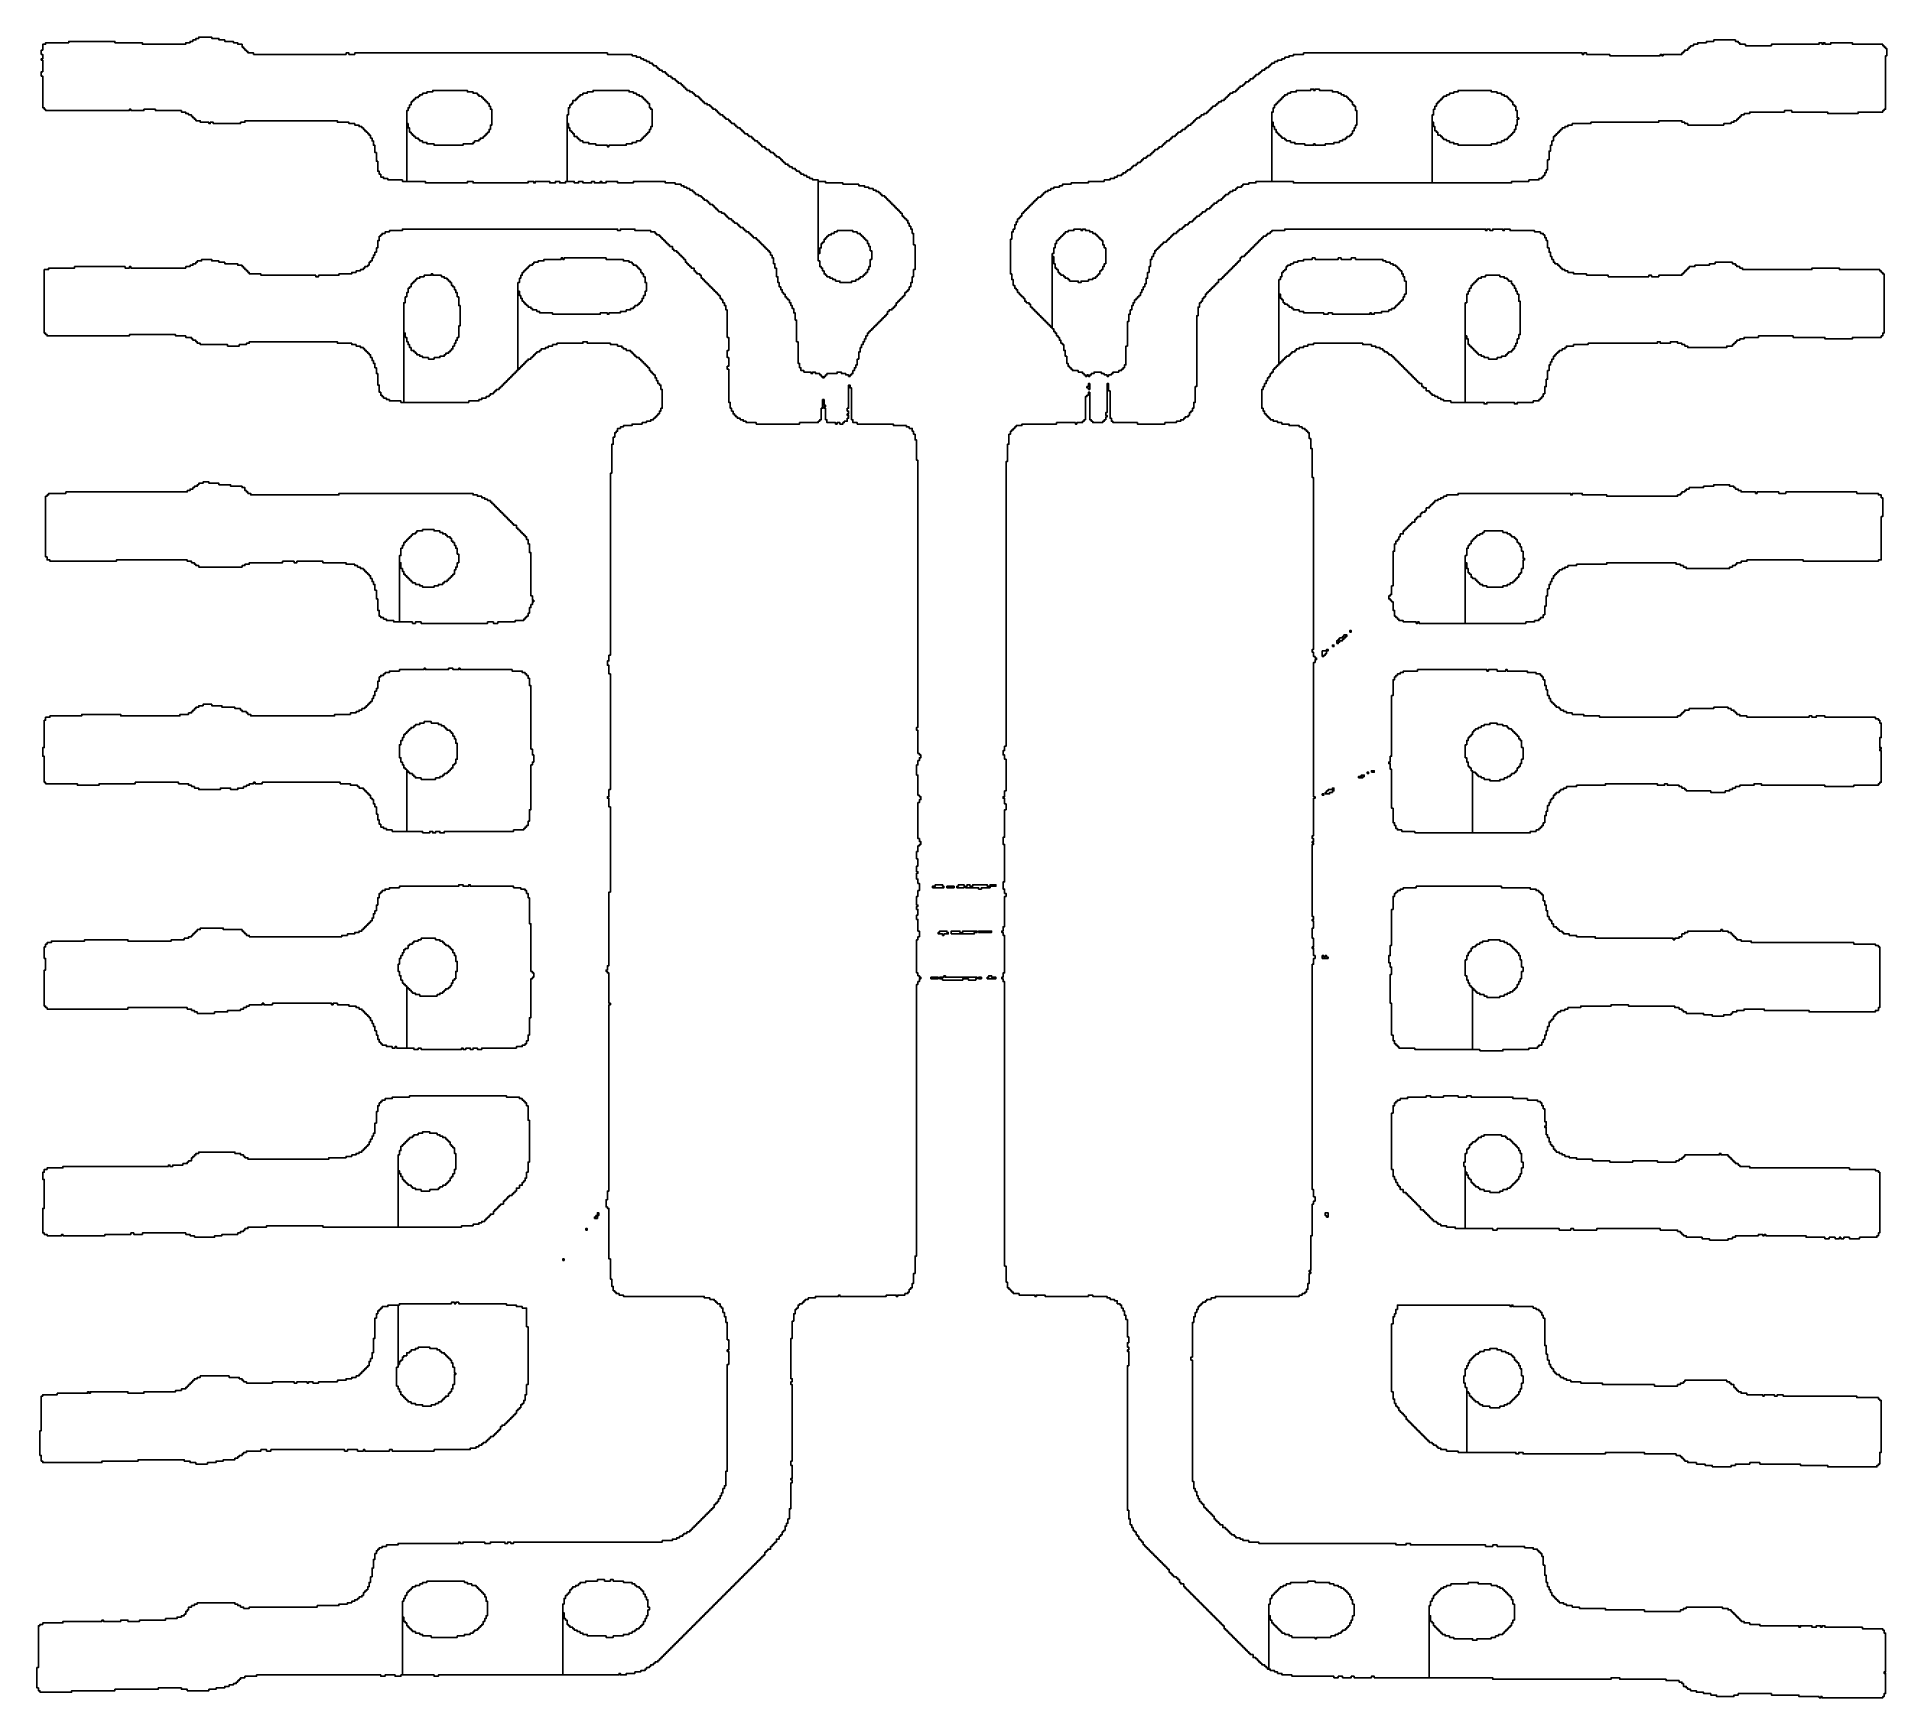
# Model space of a CAD drawing. Extents: x 40 to 12850, y -12400 to -900.
import ezdxf

# ---------------------------------------------------------------- set-up
doc = ezdxf.new("R2010")
doc.units = 0
doc.layers.add('L10D0', color=1, linetype='CONTINUOUS')

msp = doc.modelspace()

# ---------------------------------------------------------------- linework, layer by layer
at = {"layer": 'L10D0'}
for points in [[(5480, -3260), (5480, -3250), (5470, -3250), (5470, -3240), (5460, -3240), (5460, -3230), (5430, -3230), (5430, -3220), (5410, -3220), (5410, -3230), (5400, -3230), (5400, -3220), (5350, -3220), (5350, -3210), (5330, -3210), (5330, -3190), (5320, -3190), (5320, -3160), (5310, -3160), (5310, -3010), (5300, -3010), (5300, -2860), (5290, -2860), (5290, -2810), (5280, -2810), (5280, -2780), (5270, -2780), (5270, -2760), (5260, -2760), (5260, -2740), (5250, -2740), (5250, -2720), (5240, -2720), (5240, -2710), (5230, -2710), (5230, -2700), (5220, -2700), (5220, -2680), (5210, -2680), (5210, -2670), (5200, -2670), (5200, -2650), (5190, -2650), (5190, -2630), (5180, -2630), (5180, -2600), (5170, -2600), (5170, -2560), (5160, -2560), (5160, -2500), (5150, -2500), (5150, -2470), (5140, -2470), (5140, -2430), (5130, -2430), (5130, -2410), (5120, -2410), (5120, -2390), (5110, -2390), (5110, -2380), (5100, -2380), (5100, -2370), (5090, -2370), (5090, -2360), (5080, -2360), (5080, -2350), (5070, -2350), (5070, -2340), (5060, -2340), (5060, -2330), (5050, -2330), (5050, -2320), (5040, -2320), (5040, -2310), (5030, -2310), (5030, -2300), (5020, -2300), (5020, -2290), (5000, -2290), (5000, -2280), (4990, -2280), (4990, -2270), (4980, -2270), (4980, -2260), (4970, -2260), (4970, -2250), (4950, -2250), (4950, -2240), (4940, -2240), (4940, -2230), (4930, -2230), (4930, -2220), (4910, -2220), (4910, -2210), (4900, -2210), (4900, -2200), (4890, -2200), (4890, -2190), (4870, -2190), (4870, -2180), (4860, -2180), (4860, -2170), (4850, -2170), (4850, -2160), (4830, -2160), (4830, -2150), (4820, -2150), (4820, -2140), (4810, -2140), (4810, -2130), (4800, -2130), (4800, -2120), (4780, -2120), (4780, -2110), (4760, -2110), (4760, -2100), (4750, -2100), (4750, -2090), (4740, -2090), (4740, -2080), (4730, -2080), (4730, -2070), (4720, -2070), (4720, -2060), (4700, -2060), (4700, -2050), (4690, -2050), (4690, -2040), (4680, -2040), (4680, -2030), (4660, -2030), (4660, -2020), (4650, -2020), (4650, -2010), (4640, -2010), (4640, -2000), (4620, -2000), (4620, -1990), (4600, -1990), (4600, -1980), (4590, -1980), (4590, -1970), (4580, -1970), (4580, -1960), (4560, -1960), (4560, -1950), (4540, -1950), (4540, -1940), (4520, -1940), (4520, -1930), (4500, -1930), (4500, -1920), (4460, -1920), (4460, -1910), (4390, -1910), (4390, -1900), (4170, -1900), (4170, -1910), (4060, -1910), (4060, -1900), (3980, -1900), (3980, -1910), (3950, -1910), (3950, -1900), (3940, -1900), (3940, -1910), (3900, -1910), (3900, -1900), (3880, -1900), (3880, -1910), (3820, -1910), (3820, -1900), (3790, -1900), (3790, -1910), (3760, -1910), (3760, -1900), (3710, -1900), (3710, -1500), (3720, -1500), (3720, -1530), (3730, -1530), (3730, -1550), (3740, -1550), (3740, -1560), (3750, -1560), (3750, -1570), (3760, -1570), (3760, -1590), (3780, -1590), (3780, -1600), (3790, -1600), (3790, -1610), (3800, -1610), (3800, -1620), (3820, -1620), (3820, -1630), (3860, -1630), (3860, -1640), (3910, -1640), (3910, -1650), (3990, -1650), (3990, -1660), (4000, -1660), (4000, -1650), (4120, -1650), (4120, -1640), (4160, -1640), (4160, -1630), (4190, -1630), (4190, -1620), (4220, -1620), (4220, -1610), (4230, -1610), (4230, -1600), (4240, -1600), (4240, -1590), (4250, -1590), (4250, -1580), (4260, -1580), (4260, -1570), (4270, -1570), (4270, -1560), (4280, -1560), (4280, -1540), (4290, -1540), (4290, -1520), (4300, -1520), (4300, -1400), (4290, -1400), (4290, -1390), (4280, -1390), (4280, -1360), (4270, -1360), (4270, -1350), (4260, -1350), (4260, -1340), (4250, -1340), (4250, -1330), (4240, -1330), (4240, -1320), (4230, -1320), (4230, -1310), (4210, -1310), (4210, -1300), (4190, -1300), (4190, -1290), (4170, -1290), (4170, -1280), (4140, -1280), (4140, -1270), (3890, -1270), (3890, -1280), (3850, -1280), (3850, -1290), (3820, -1290), (3820, -1300), (3800, -1300), (3800, -1310), (3790, -1310), (3790, -1320), (3780, -1320), (3780, -1330), (3770, -1330), (3770, -1340), (3750, -1340), (3750, -1360), (3740, -1360), (3740, -1370), (3730, -1370), (3730, -1390), (3720, -1390), (3720, -1440), (3710, -1440), (3710, -1900), (3700, -1900), (3700, -1910), (3660, -1910), (3660, -1900), (3630, -1900), (3630, -1910), (3590, -1910), (3590, -1900), (3490, -1900), (3490, -1910), (3480, -1910), (3480, -1900), (3440, -1900), (3440, -1910), (3060, -1910), (3060, -1900), (3020, -1900), (3020, -1910), (2730, -1910), (2730, -1900), (2600, -1900), (2600, -1500), (2610, -1500), (2610, -1530), (2620, -1530), (2620, -1560), (2630, -1560), (2630, -1570), (2640, -1570), (2640, -1580), (2650, -1580), (2650, -1590), (2660, -1590), (2660, -1600), (2680, -1600), (2680, -1610), (2690, -1610), (2690, -1620), (2710, -1620), (2710, -1630), (2740, -1630), (2740, -1640), (2790, -1640), (2790, -1650), (2990, -1650), (2990, -1640), (3060, -1640), (3060, -1630), (3070, -1630), (3070, -1620), (3100, -1620), (3100, -1610), (3110, -1610), (3110, -1600), (3130, -1600), (3130, -1590), (3140, -1590), (3140, -1580), (3150, -1580), (3150, -1570), (3160, -1570), (3160, -1560), (3170, -1560), (3170, -1540), (3180, -1540), (3180, -1510), (3190, -1510), (3190, -1400), (3180, -1400), (3180, -1380), (3170, -1380), (3170, -1360), (3160, -1360), (3160, -1350), (3150, -1350), (3150, -1340), (3140, -1340), (3140, -1330), (3130, -1330), (3130, -1320), (3120, -1320), (3120, -1310), (3100, -1310), (3100, -1300), (3090, -1300), (3090, -1290), (3060, -1290), (3060, -1280), (3020, -1280), (3020, -1270), (2780, -1270), (2780, -1280), (2740, -1280), (2740, -1290), (2710, -1290), (2710, -1300), (2690, -1300), (2690, -1310), (2680, -1310), (2680, -1320), (2660, -1320), (2660, -1330), (2650, -1330), (2650, -1340), (2640, -1340), (2640, -1350), (2630, -1350), (2630, -1370), (2620, -1370), (2620, -1390), (2610, -1390), (2610, -1410), (2600, -1410), (2600, -1900), (2570, -1900), (2570, -1890), (2470, -1890), (2470, -1880), (2440, -1880), (2440, -1870), (2420, -1870), (2420, -1850), (2410, -1850), (2410, -1830), (2400, -1830), (2400, -1760), (2390, -1760), (2390, -1700), (2380, -1700), (2380, -1650), (2370, -1650), (2370, -1620), (2360, -1620), (2360, -1600), (2350, -1600), (2350, -1580), (2340, -1580), (2340, -1570), (2330, -1570), (2330, -1560), (2320, -1560), (2320, -1550), (2310, -1550), (2310, -1540), (2300, -1540), (2300, -1530), (2290, -1530), (2290, -1520), (2270, -1520), (2270, -1510), (2240, -1510), (2240, -1500), (2200, -1500), (2200, -1490), (2120, -1490), (2120, -1480), (1480, -1480), (1480, -1490), (1450, -1490), (1450, -1500), (1260, -1500), (1260, -1490), (1240, -1490), (1240, -1500), (1230, -1500), (1230, -1490), (1170, -1490), (1170, -1480), (1140, -1480), (1140, -1470), (1130, -1470), (1130, -1460), (1120, -1460), (1120, -1450), (1110, -1450), (1110, -1440), (1090, -1440), (1090, -1430), (1070, -1430), (1070, -1420), (1040, -1420), (1040, -1410), (860, -1410), (860, -1400), (780, -1400), (780, -1410), (690, -1410), (690, -1400), (680, -1400), (680, -1410), (100, -1410), (100, -1400), (90, -1400), (90, -1390), (80, -1390), (80, -1170), (70, -1170), (70, -1140), (80, -1140), (80, -1060), (70, -1060), (70, -1050), (80, -1050), (80, -1020), (70, -1020), (70, -990), (80, -990), (80, -950), (100, -950), (100, -940), (260, -940), (260, -930), (580, -930), (580, -940), (770, -940), (770, -950), (1070, -950), (1070, -940), (1100, -940), (1100, -930), (1120, -930), (1120, -920), (1140, -920), (1140, -910), (1160, -910), (1160, -900), (1250, -900), (1250, -910), (1300, -910), (1300, -920), (1340, -920), (1340, -930), (1400, -930), (1400, -940), (1430, -940), (1430, -950), (1460, -950), (1460, -970), (1470, -970), (1470, -980), (1480, -980), (1480, -990), (1490, -990), (1490, -1000), (1500, -1000), (1500, -1010), (1540, -1010), (1540, -1020), (2180, -1020), (2180, -1010), (2200, -1010), (2200, -1020), (2240, -1020), (2240, -1010), (3990, -1010), (3990, -1020), (4160, -1020), (4160, -1030), (4190, -1030), (4190, -1040), (4220, -1040), (4220, -1050), (4240, -1050), (4240, -1060), (4260, -1060), (4260, -1070), (4280, -1070), (4280, -1080), (4300, -1080), (4300, -1090), (4310, -1090), (4310, -1100), (4330, -1100), (4330, -1110), (4340, -1110), (4340, -1120), (4350, -1120), (4350, -1130), (4370, -1130), (4370, -1140), (4390, -1140), (4390, -1150), (4400, -1150), (4400, -1160), (4410, -1160), (4410, -1170), (4430, -1170), (4430, -1180), (4440, -1180), (4440, -1190), (4460, -1190), (4460, -1200), (4470, -1200), (4470, -1210), (4480, -1210), (4480, -1220), (4500, -1220), (4500, -1230), (4510, -1230), (4510, -1240), (4520, -1240), (4520, -1250), (4530, -1250), (4530, -1260), (4540, -1260), (4540, -1270), (4560, -1270), (4560, -1280), (4580, -1280), (4580, -1290), (4590, -1290), (4590, -1300), (4600, -1300), (4600, -1310), (4620, -1310), (4620, -1320), (4630, -1320), (4630, -1330), (4640, -1330), (4640, -1340), (4650, -1340), (4650, -1350), (4660, -1350), (4660, -1360), (4680, -1360), (4680, -1370), (4700, -1370), (4700, -1380), (4710, -1380), (4710, -1390), (4720, -1390), (4720, -1400), (4740, -1400), (4740, -1410), (4750, -1410), (4750, -1420), (4760, -1420), (4760, -1430), (4770, -1430), (4770, -1440), (4790, -1440), (4790, -1450), (4800, -1450), (4800, -1460), (4810, -1460), (4810, -1470), (4830, -1470), (4830, -1480), (4840, -1480), (4840, -1490), (4850, -1490), (4850, -1500), (4870, -1500), (4870, -1510), (4880, -1510), (4880, -1520), (4890, -1520), (4890, -1530), (4910, -1530), (4910, -1540), (4920, -1540), (4920, -1550), (4930, -1550), (4930, -1560), (4940, -1560), (4940, -1570), (4960, -1570), (4960, -1580), (4970, -1580), (4970, -1590), (4990, -1590), (4990, -1600), (5000, -1600), (5000, -1610), (5010, -1610), (5010, -1620), (5030, -1620), (5030, -1630), (5040, -1630), (5040, -1640), (5050, -1640), (5050, -1650), (5060, -1650), (5060, -1660), (5080, -1660), (5080, -1670), (5090, -1670), (5090, -1680), (5110, -1680), (5110, -1690), (5120, -1690), (5120, -1700), (5140, -1700), (5140, -1710), (5150, -1710), (5150, -1720), (5160, -1720), (5160, -1730), (5180, -1730), (5180, -1740), (5190, -1740), (5190, -1750), (5200, -1750), (5200, -1760), (5210, -1760), (5210, -1770), (5220, -1770), (5220, -1780), (5240, -1780), (5240, -1790), (5250, -1790), (5250, -1800), (5270, -1800), (5270, -1810), (5290, -1810), (5290, -1820), (5300, -1820), (5300, -1830), (5320, -1830), (5320, -1840), (5330, -1840), (5330, -1850), (5350, -1850), (5350, -1860), (5370, -1860), (5370, -1870), (5390, -1870), (5390, -1880), (5410, -1880), (5410, -1890), (5450, -1890), (5450, -2450), (5460, -2450), (5460, -2490), (5470, -2490), (5470, -2500), (5480, -2500), (5480, -2520), (5490, -2520), (5490, -2540), (5500, -2540), (5500, -2550), (5510, -2550), (5510, -2560), (5530, -2560), (5530, -2570), (5550, -2570), (5550, -2580), (5570, -2580), (5570, -2590), (5600, -2590), (5600, -2600), (5680, -2600), (5680, -2590), (5710, -2590), (5710, -2580), (5730, -2580), (5730, -2570), (5740, -2570), (5740, -2560), (5760, -2560), (5760, -2550), (5770, -2550), (5770, -2540), (5780, -2540), (5780, -2530), (5790, -2530), (5790, -2510), (5800, -2510), (5800, -2490), (5810, -2490), (5810, -2440), (5820, -2440), (5820, -2380), (5810, -2380), (5810, -2350), (5800, -2350), (5800, -2330), (5790, -2330), (5790, -2310), (5780, -2310), (5780, -2300), (5770, -2300), (5770, -2290), (5760, -2290), (5760, -2280), (5750, -2280), (5750, -2270), (5740, -2270), (5740, -2260), (5720, -2260), (5720, -2250), (5690, -2250), (5690, -2240), (5580, -2240), (5580, -2250), (5560, -2250), (5560, -2260), (5540, -2260), (5540, -2270), (5520, -2270), (5520, -2280), (5510, -2280), (5510, -2290), (5500, -2290), (5500, -2300), (5490, -2300), (5490, -2320), (5480, -2320), (5480, -2330), (5470, -2330), (5470, -2360), (5460, -2360), (5460, -2400), (5450, -2400), (5450, -1900), (5500, -1900), (5500, -1910), (5620, -1910), (5620, -1920), (5730, -1920), (5730, -1930), (5770, -1930), (5770, -1940), (5800, -1940), (5800, -1950), (5830, -1950), (5830, -1960), (5850, -1960), (5850, -1970), (5870, -1970), (5870, -1980), (5880, -1980), (5880, -1990), (5890, -1990), (5890, -2000), (5910, -2000), (5910, -2010), (5920, -2010), (5920, -2020), (5930, -2020), (5930, -2030), (5940, -2030), (5940, -2040), (5950, -2040), (5950, -2050), (5960, -2050), (5960, -2060), (5970, -2060), (5970, -2070), (5980, -2070), (5980, -2080), (5990, -2080), (5990, -2090), (6000, -2090), (6000, -2100), (6010, -2100), (6010, -2110), (6020, -2110), (6020, -2120), (6030, -2120), (6030, -2140), (6040, -2140), (6040, -2150), (6050, -2150), (6050, -2160), (6060, -2160), (6060, -2170), (6070, -2170), (6070, -2190), (6080, -2190), (6080, -2210), (6090, -2210), (6090, -2230), (6100, -2230), (6100, -2260), (6110, -2260), (6110, -2340), (6120, -2340), (6120, -2510), (6110, -2510), (6110, -2560), (6100, -2560), (6100, -2600), (6090, -2600), (6090, -2630), (6080, -2630), (6080, -2650), (6070, -2650), (6070, -2660), (6060, -2660), (6060, -2670), (6050, -2670), (6050, -2690), (6040, -2690), (6040, -2700), (6030, -2700), (6030, -2710), (6020, -2710), (6020, -2720), (6010, -2720), (6010, -2730), (6000, -2730), (6000, -2740), (5990, -2740), (5990, -2760), (5980, -2760), (5980, -2770), (5970, -2770), (5970, -2780), (5960, -2780), (5960, -2790), (5940, -2790), (5940, -2800), (5930, -2800), (5930, -2820), (5920, -2820), (5920, -2830), (5910, -2830), (5910, -2840), (5900, -2840), (5900, -2850), (5890, -2850), (5890, -2860), (5880, -2860), (5880, -2870), (5870, -2870), (5870, -2880), (5860, -2880), (5860, -2890), (5850, -2890), (5850, -2900), (5840, -2900), (5840, -2910), (5830, -2910), (5830, -2920), (5820, -2920), (5820, -2930), (5810, -2930), (5810, -2940), (5800, -2940), (5800, -2950), (5790, -2950), (5790, -2970), (5780, -2970), (5780, -2990), (5770, -2990), (5770, -3010), (5760, -3010), (5760, -3030), (5750, -3030), (5750, -3050), (5740, -3050), (5740, -3080), (5730, -3080), (5730, -3130), (5720, -3130), (5720, -3170), (5710, -3170), (5710, -3190), (5700, -3190), (5700, -3210), (5690, -3210), (5690, -3230), (5680, -3230), (5680, -3240), (5670, -3240), (5670, -3250), (5660, -3250), (5660, -3240), (5640, -3240), (5640, -3230), (5610, -3230), (5610, -3220), (5580, -3220), (5580, -3230), (5510, -3230), (5510, -3240), (5500, -3240), (5500, -3250), (5490, -3250), (5490, -3260)], [(7300, -3250), (7300, -3240), (7290, -3240), (7290, -3230), (7280, -3230), (7280, -3220), (7250, -3220), (7250, -3210), (7210, -3210), (7210, -3200), (7200, -3200), (7200, -3190), (7190, -3190), (7190, -3180), (7180, -3180), (7180, -3160), (7170, -3160), (7170, -3110), (7160, -3110), (7160, -3070), (7150, -3070), (7150, -3030), (7140, -3030), (7140, -3020), (7130, -3020), (7130, -3000), (7120, -3000), (7120, -2980), (7110, -2980), (7110, -2970), (7100, -2970), (7100, -2950), (7090, -2950), (7090, -2940), (7080, -2940), (7080, -2920), (7070, -2920), (7070, -2420), (7080, -2420), (7080, -2470), (7090, -2470), (7090, -2500), (7100, -2500), (7100, -2510), (7110, -2510), (7110, -2530), (7120, -2530), (7120, -2540), (7130, -2540), (7130, -2550), (7150, -2550), (7150, -2560), (7160, -2560), (7160, -2570), (7180, -2570), (7180, -2580), (7190, -2580), (7190, -2590), (7250, -2590), (7250, -2600), (7270, -2600), (7270, -2590), (7320, -2590), (7320, -2580), (7350, -2580), (7350, -2570), (7370, -2570), (7370, -2560), (7380, -2560), (7380, -2550), (7390, -2550), (7390, -2540), (7400, -2540), (7400, -2520), (7410, -2520), (7410, -2510), (7420, -2510), (7420, -2490), (7430, -2490), (7430, -2470), (7440, -2470), (7440, -2360), (7430, -2360), (7430, -2340), (7420, -2340), (7420, -2310), (7410, -2310), (7410, -2300), (7400, -2300), (7400, -2290), (7390, -2290), (7390, -2280), (7380, -2280), (7380, -2270), (7370, -2270), (7370, -2260), (7350, -2260), (7350, -2250), (7330, -2250), (7330, -2240), (7300, -2240), (7300, -2230), (7280, -2230), (7280, -2240), (7270, -2240), (7270, -2230), (7220, -2230), (7220, -2240), (7180, -2240), (7180, -2250), (7160, -2250), (7160, -2260), (7150, -2260), (7150, -2270), (7140, -2270), (7140, -2280), (7130, -2280), (7130, -2290), (7120, -2290), (7120, -2300), (7110, -2300), (7110, -2310), (7100, -2310), (7100, -2330), (7090, -2330), (7090, -2360), (7080, -2360), (7080, -2400), (7070, -2400), (7070, -2910), (7060, -2910), (7060, -2900), (7050, -2900), (7050, -2890), (7040, -2890), (7040, -2880), (7030, -2880), (7030, -2870), (7020, -2870), (7020, -2860), (7010, -2860), (7010, -2850), (7000, -2850), (7000, -2840), (6990, -2840), (6990, -2830), (6980, -2830), (6980, -2820), (6970, -2820), (6970, -2810), (6960, -2810), (6960, -2800), (6950, -2800), (6950, -2790), (6940, -2790), (6940, -2780), (6930, -2780), (6930, -2770), (6920, -2770), (6920, -2750), (6910, -2750), (6910, -2740), (6890, -2740), (6890, -2730), (6880, -2730), (6880, -2710), (6870, -2710), (6870, -2700), (6860, -2700), (6860, -2690), (6850, -2690), (6850, -2680), (6840, -2680), (6840, -2670), (6830, -2670), (6830, -2650), (6820, -2650), (6820, -2640), (6810, -2640), (6810, -2620), (6800, -2620), (6800, -2580), (6790, -2580), (6790, -2540), (6780, -2540), (6780, -2300), (6790, -2300), (6790, -2250), (6800, -2250), (6800, -2230), (6810, -2230), (6810, -2200), (6820, -2200), (6820, -2180), (6830, -2180), (6830, -2160), (6840, -2160), (6840, -2150), (6850, -2150), (6850, -2140), (6860, -2140), (6860, -2120), (6870, -2120), (6870, -2110), (6880, -2110), (6880, -2100), (6890, -2100), (6890, -2090), (6900, -2090), (6900, -2080), (6910, -2080), (6910, -2070), (6920, -2070), (6920, -2060), (6930, -2060), (6930, -2050), (6940, -2050), (6940, -2040), (6950, -2040), (6950, -2030), (6960, -2030), (6960, -2020), (6970, -2020), (6970, -2010), (6990, -2010), (6990, -2000), (7000, -2000), (7000, -1990), (7010, -1990), (7010, -1980), (7020, -1980), (7020, -1970), (7040, -1970), (7040, -1960), (7060, -1960), (7060, -1950), (7080, -1950), (7080, -1940), (7120, -1940), (7120, -1930), (7140, -1930), (7140, -1920), (7200, -1920), (7200, -1910), (7320, -1910), (7320, -1900), (7430, -1900), (7430, -1890), (7470, -1890), (7470, -1880), (7500, -1880), (7500, -1870), (7520, -1870), (7520, -1860), (7550, -1860), (7550, -1850), (7560, -1850), (7560, -1840), (7580, -1840), (7580, -1830), (7590, -1830), (7590, -1820), (7610, -1820), (7610, -1810), (7620, -1810), (7620, -1800), (7630, -1800), (7630, -1790), (7650, -1790), (7650, -1780), (7660, -1780), (7660, -1770), (7680, -1770), (7680, -1760), (7690, -1760), (7690, -1750), (7700, -1750), (7700, -1740), (7720, -1740), (7720, -1730), (7730, -1730), (7730, -1720), (7750, -1720), (7750, -1710), (7760, -1710), (7760, -1700), (7770, -1700), (7770, -1690), (7780, -1690), (7780, -1680), (7800, -1680), (7800, -1670), (7810, -1670), (7810, -1660), (7830, -1660), (7830, -1650), (7840, -1650), (7840, -1640), (7850, -1640), (7850, -1630), (7860, -1630), (7860, -1620), (7880, -1620), (7880, -1610), (7890, -1610), (7890, -1600), (7900, -1600), (7900, -1590), (7920, -1590), (7920, -1580), (7930, -1580), (7930, -1570), (7940, -1570), (7940, -1560), (7960, -1560), (7960, -1550), (7970, -1550), (7970, -1540), (7990, -1540), (7990, -1530), (8000, -1530), (8000, -1520), (8010, -1520), (8010, -1510), (8030, -1510), (8030, -1500), (8040, -1500), (8040, -1490), (8050, -1490), (8050, -1480), (8060, -1480), (8060, -1470), (8070, -1470), (8070, -1460), (8090, -1460), (8090, -1450), (8100, -1450), (8100, -1440), (8120, -1440), (8120, -1430), (8140, -1430), (8140, -1420), (8150, -1420), (8150, -1410), (8160, -1410), (8160, -1400), (8170, -1400), (8170, -1390), (8180, -1390), (8180, -1380), (8200, -1380), (8200, -1370), (8210, -1370), (8210, -1360), (8220, -1360), (8220, -1350), (8240, -1350), (8240, -1340), (8260, -1340), (8260, -1330), (8270, -1330), (8270, -1320), (8280, -1320), (8280, -1310), (8290, -1310), (8290, -1300), (8300, -1300), (8300, -1290), (8320, -1290), (8320, -1280), (8340, -1280), (8340, -1270), (8350, -1270), (8350, -1260), (8360, -1260), (8360, -1250), (8370, -1250), (8370, -1240), (8390, -1240), (8390, -1230), (8400, -1230), (8400, -1220), (8410, -1220), (8410, -1210), (8430, -1210), (8430, -1200), (8440, -1200), (8440, -1190), (8460, -1190), (8460, -1180), (8470, -1180), (8470, -1170), (8480, -1170), (8480, -1160), (8500, -1160), (8500, -1150), (8510, -1150), (8510, -1140), (8520, -1140), (8520, -1130), (8540, -1130), (8540, -1120), (8550, -1120), (8550, -1110), (8570, -1110), (8570, -1100), (8580, -1100), (8580, -1090), (8590, -1090), (8590, -1080), (8610, -1080), (8610, -1070), (8630, -1070), (8630, -1060), (8660, -1060), (8660, -1050), (8680, -1050), (8680, -1040), (8710, -1040), (8710, -1030), (8740, -1030), (8740, -1020), (8810, -1020), (8810, -1010), (10740, -1010), (10740, -1020), (10750, -1020), (10750, -1010), (10770, -1010), (10770, -1020), (10930, -1020), (10930, -1030), (11280, -1030), (11280, -1020), (11290, -1020), (11290, -1030), (11300, -1030), (11300, -1020), (11430, -1020), (11430, -1010), (11440, -1010), (11440, -1000), (11450, -1000), (11450, -990), (11470, -990), (11470, -980), (11480, -980), (11480, -970), (11490, -970), (11490, -960), (11510, -960), (11510, -950), (11540, -950), (11540, -940), (11600, -940), (11600, -930), (11650, -930), (11650, -920), (11800, -920), (11800, -930), (11820, -930), (11820, -940), (11830, -940), (11830, -950), (11870, -950), (11870, -960), (12050, -960), (12050, -950), (12380, -950), (12380, -940), (12400, -940), (12400, -950), (12410, -950), (12410, -940), (12420, -940), (12420, -950), (12460, -950), (12460, -940), (12610, -940), (12610, -950), (12820, -950), (12820, -960), (12830, -960), (12830, -970), (12840, -970), (12840, -980), (12850, -980), (12850, -1030), (12840, -1030), (12840, -1400), (12830, -1400), (12830, -1410), (12820, -1410), (12820, -1420), (12650, -1420), (12650, -1430), (12440, -1430), (12440, -1420), (12190, -1420), (12190, -1410), (12140, -1410), (12140, -1420), (11900, -1420), (11900, -1430), (11860, -1430), (11860, -1440), (11840, -1440), (11840, -1450), (11830, -1450), (11830, -1460), (11820, -1460), (11820, -1470), (11810, -1470), (11810, -1480), (11790, -1480), (11790, -1490), (11770, -1490), (11770, -1500), (11720, -1500), (11720, -1510), (11470, -1510), (11470, -1500), (11450, -1500), (11450, -1490), (11430, -1490), (11430, -1480), (11270, -1480), (11270, -1490), (10800, -1490), (10800, -1500), (10670, -1500), (10670, -1510), (10640, -1510), (10640, -1520), (10620, -1520), (10620, -1530), (10600, -1530), (10600, -1540), (10590, -1540), (10590, -1550), (10580, -1550), (10580, -1560), (10570, -1560), (10570, -1570), (10560, -1570), (10560, -1580), (10550, -1580), (10550, -1590), (10540, -1590), (10540, -1620), (10530, -1620), (10530, -1650), (10520, -1650), (10520, -1690), (10510, -1690), (10510, -1750), (10500, -1750), (10500, -1820), (10490, -1820), (10490, -1840), (10480, -1840), (10480, -1860), (10470, -1860), (10470, -1870), (10460, -1870), (10460, -1880), (10440, -1880), (10440, -1890), (10370, -1890), (10370, -1900), (10250, -1900), (10250, -1910), (9700, -1910), (9700, -1490), (9710, -1490), (9710, -1520), (9720, -1520), (9720, -1550), (9730, -1550), (9730, -1560), (9740, -1560), (9740, -1580), (9760, -1580), (9760, -1590), (9770, -1590), (9770, -1600), (9780, -1600), (9780, -1610), (9800, -1610), (9800, -1620), (9820, -1620), (9820, -1630), (9850, -1630), (9850, -1640), (9880, -1640), (9880, -1650), (10110, -1650), (10110, -1640), (10150, -1640), (10150, -1630), (10180, -1630), (10180, -1620), (10200, -1620), (10200, -1610), (10220, -1610), (10220, -1600), (10230, -1600), (10230, -1590), (10240, -1590), (10240, -1580), (10250, -1580), (10250, -1570), (10260, -1570), (10260, -1560), (10270, -1560), (10270, -1540), (10280, -1540), (10280, -1510), (10290, -1510), (10290, -1470), (10300, -1470), (10300, -1460), (10290, -1460), (10290, -1410), (10280, -1410), (10280, -1380), (10270, -1380), (10270, -1370), (10260, -1370), (10260, -1350), (10250, -1350), (10250, -1340), (10240, -1340), (10240, -1330), (10230, -1330), (10230, -1320), (10220, -1320), (10220, -1310), (10200, -1310), (10200, -1300), (10180, -1300), (10180, -1290), (10150, -1290), (10150, -1280), (10110, -1280), (10110, -1270), (9880, -1270), (9880, -1280), (9850, -1280), (9850, -1290), (9820, -1290), (9820, -1300), (9800, -1300), (9800, -1310), (9780, -1310), (9780, -1320), (9770, -1320), (9770, -1330), (9760, -1330), (9760, -1340), (9750, -1340), (9750, -1350), (9740, -1350), (9740, -1360), (9730, -1360), (9730, -1380), (9720, -1380), (9720, -1400), (9710, -1400), (9710, -1440), (9700, -1440), (9700, -1910), (8740, -1910), (8740, -1900), (8590, -1900), (8590, -1490), (8600, -1490), (8600, -1520), (8610, -1520), (8610, -1540), (8620, -1540), (8620, -1560), (8630, -1560), (8630, -1570), (8640, -1570), (8640, -1580), (8650, -1580), (8650, -1590), (8660, -1590), (8660, -1600), (8680, -1600), (8680, -1610), (8690, -1610), (8690, -1620), (8720, -1620), (8720, -1630), (8750, -1630), (8750, -1640), (8820, -1640), (8820, -1650), (8880, -1650), (8880, -1640), (8890, -1640), (8890, -1650), (8960, -1650), (8960, -1640), (9020, -1640), (9020, -1630), (9060, -1630), (9060, -1620), (9080, -1620), (9080, -1610), (9100, -1610), (9100, -1600), (9110, -1600), (9110, -1590), (9130, -1590), (9130, -1580), (9140, -1580), (9140, -1570), (9150, -1570), (9150, -1550), (9160, -1550), (9160, -1530), (9170, -1530), (9170, -1510), (9180, -1510), (9180, -1410), (9170, -1410), (9170, -1380), (9160, -1380), (9160, -1370), (9150, -1370), (9150, -1350), (9140, -1350), (9140, -1340), (9130, -1340), (9130, -1330), (9120, -1330), (9120, -1320), (9110, -1320), (9110, -1310), (9090, -1310), (9090, -1300), (9070, -1300), (9070, -1290), (9050, -1290), (9050, -1280), (9010, -1280), (9010, -1270), (8920, -1270), (8920, -1260), (8890, -1260), (8890, -1270), (8880, -1270), (8880, -1260), (8860, -1260), (8860, -1270), (8760, -1270), (8760, -1280), (8720, -1280), (8720, -1290), (8700, -1290), (8700, -1300), (8680, -1300), (8680, -1310), (8670, -1310), (8670, -1320), (8660, -1320), (8660, -1330), (8650, -1330), (8650, -1340), (8640, -1340), (8640, -1350), (8630, -1350), (8630, -1360), (8620, -1360), (8620, -1370), (8610, -1370), (8610, -1390), (8600, -1390), (8600, -1420), (8590, -1420), (8590, -1900), (8480, -1900), (8480, -1910), (8430, -1910), (8430, -1920), (8390, -1920), (8390, -1930), (8380, -1930), (8380, -1940), (8350, -1940), (8350, -1950), (8340, -1950), (8340, -1960), (8320, -1960), (8320, -1970), (8300, -1970), (8300, -1980), (8290, -1980), (8290, -1990), (8270, -1990), (8270, -2000), (8260, -2000), (8260, -2010), (8250, -2010), (8250, -2020), (8240, -2020), (8240, -2030), (8220, -2030), (8220, -2040), (8210, -2040), (8210, -2050), (8190, -2050), (8190, -2060), (8180, -2060), (8180, -2070), (8170, -2070), (8170, -2080), (8160, -2080), (8160, -2090), (8140, -2090), (8140, -2100), (8130, -2100), (8130, -2110), (8110, -2110), (8110, -2120), (8100, -2120), (8100, -2130), (8090, -2130), (8090, -2140), (8070, -2140), (8070, -2150), (8060, -2150), (8060, -2160), (8050, -2160), (8050, -2170), (8040, -2170), (8040, -2180), (8020, -2180), (8020, -2190), (8010, -2190), (8010, -2200), (7990, -2200), (7990, -2210), (7980, -2210), (7980, -2220), (7970, -2220), (7970, -2230), (7950, -2230), (7950, -2240), (7940, -2240), (7940, -2250), (7930, -2250), (7930, -2260), (7910, -2260), (7910, -2270), (7900, -2270), (7900, -2280), (7890, -2280), (7890, -2290), (7880, -2290), (7880, -2300), (7870, -2300), (7870, -2310), (7860, -2310), (7860, -2320), (7840, -2320), (7840, -2330), (7830, -2330), (7830, -2340), (7820, -2340), (7820, -2350), (7810, -2350), (7810, -2360), (7800, -2360), (7800, -2370), (7790, -2370), (7790, -2380), (7780, -2380), (7780, -2400), (7770, -2400), (7770, -2420), (7760, -2420), (7760, -2440), (7750, -2440), (7750, -2490), (7740, -2490), (7740, -2530), (7730, -2530), (7730, -2570), (7720, -2570), (7720, -2610), (7710, -2610), (7710, -2630), (7700, -2630), (7700, -2650), (7690, -2650), (7690, -2670), (7680, -2670), (7680, -2690), (7670, -2690), (7670, -2700), (7660, -2700), (7660, -2710), (7650, -2710), (7650, -2720), (7640, -2720), (7640, -2740), (7630, -2740), (7630, -2760), (7620, -2760), (7620, -2790), (7610, -2790), (7610, -2820), (7600, -2820), (7600, -2870), (7590, -2870), (7590, -3040), (7580, -3040), (7580, -3170), (7570, -3170), (7570, -3190), (7560, -3190), (7560, -3200), (7550, -3200), (7550, -3210), (7530, -3210), (7530, -3220), (7490, -3220), (7490, -3230), (7480, -3230), (7480, -3240), (7460, -3240), (7460, -3250), (7450, -3250), (7450, -3240), (7430, -3240), (7430, -3230), (7410, -3230), (7410, -3220), (7360, -3220), (7360, -3230), (7340, -3230), (7340, -3240), (7330, -3240), (7330, -3250), (7320, -3250), (7320, -3240), (7310, -3240), (7310, -3250)], [(60, -12360), (60, -12350), (50, -12350), (50, -12330), (40, -12330), (40, -12190), (50, -12190), (50, -11900), (60, -11900), (60, -11890), (80, -11890), (80, -11880), (220, -11880), (220, -11870), (490, -11870), (490, -11860), (500, -11860), (500, -11870), (620, -11870), (620, -11860), (670, -11860), (670, -11870), (750, -11870), (750, -11860), (930, -11860), (930, -11850), (1010, -11850), (1010, -11840), (1040, -11840), (1040, -11830), (1060, -11830), (1060, -11820), (1070, -11820), (1070, -11800), (1080, -11800), (1080, -11790), (1090, -11790), (1090, -11770), (1110, -11770), (1110, -11760), (1130, -11760), (1130, -11750), (1150, -11750), (1150, -11740), (1410, -11740), (1410, -11750), (1430, -11750), (1430, -11760), (1450, -11760), (1450, -11770), (1470, -11770), (1470, -11780), (1510, -11780), (1510, -11770), (1980, -11770), (1980, -11760), (2130, -11760), (2130, -11750), (2190, -11750), (2190, -11740), (2220, -11740), (2220, -11730), (2240, -11730), (2240, -11720), (2260, -11720), (2260, -11710), (2270, -11710), (2270, -11700), (2290, -11700), (2290, -11690), (2300, -11690), (2300, -11670), (2310, -11670), (2310, -11660), (2320, -11660), (2320, -11650), (2330, -11650), (2330, -11630), (2340, -11630), (2340, -11600), (2350, -11600), (2350, -11560), (2360, -11560), (2360, -11500), (2370, -11500), (2370, -11440), (2380, -11440), (2380, -11400), (2390, -11400), (2390, -11380), (2400, -11380), (2400, -11370), (2410, -11370), (2410, -11360), (2430, -11360), (2430, -11350), (2460, -11350), (2460, -11340), (2540, -11340), (2540, -11330), (2960, -11330), (2960, -11320), (2970, -11320), (2970, -11330), (2990, -11330), (2990, -11320), (3140, -11320), (3140, -11330), (3180, -11330), (3180, -11320), (3280, -11320), (3280, -11330), (3300, -11330), (3300, -11320), (3320, -11320), (3320, -11330), (3340, -11330), (3340, -11320), (4370, -11320), (4370, -11310), (4440, -11310), (4440, -11300), (4470, -11300), (4470, -11290), (4490, -11290), (4490, -11280), (4510, -11280), (4510, -11270), (4520, -11270), (4520, -11260), (4540, -11260), (4540, -11250), (4560, -11250), (4560, -11240), (4570, -11240), (4570, -11230), (4580, -11230), (4580, -11220), (4590, -11220), (4590, -11210), (4600, -11210), (4600, -11200), (4610, -11200), (4610, -11190), (4620, -11190), (4620, -11180), (4630, -11180), (4630, -11170), (4640, -11170), (4640, -11160), (4650, -11160), (4650, -11150), (4660, -11150), (4660, -11140), (4670, -11140), (4670, -11130), (4680, -11130), (4680, -11120), (4690, -11120), (4690, -11110), (4700, -11110), (4700, -11100), (4710, -11100), (4710, -11090), (4720, -11090), (4720, -11080), (4730, -11080), (4730, -11060), (4740, -11060), (4740, -11050), (4750, -11050), (4750, -11040), (4760, -11040), (4760, -11020), (4770, -11020), (4770, -11000), (4780, -11000), (4780, -10980), (4790, -10980), (4790, -10950), (4800, -10950), (4800, -10930), (4810, -10930), (4810, -10830), (4820, -10830), (4820, -10090), (4830, -10090), (4830, -10000), (4820, -10000), (4820, -9990), (4830, -9990), (4830, -9920), (4820, -9920), (4820, -9800), (4810, -9800), (4810, -9760), (4800, -9760), (4800, -9730), (4790, -9730), (4790, -9700), (4780, -9700), (4780, -9690), (4770, -9690), (4770, -9670), (4750, -9670), (4750, -9660), (4740, -9660), (4740, -9650), (4730, -9650), (4730, -9640), (4700, -9640), (4700, -9630), (4660, -9630), (4660, -9620), (4100, -9620), (4100, -9610), (4070, -9610), (4070, -9600), (4050, -9600), (4050, -9590), (4040, -9590), (4040, -9580), (4030, -9580), (4030, -9550), (4020, -9550), (4020, -9500), (4010, -9500), (4010, -9360), (4000, -9360), (4000, -9010), (3990, -9010), (3990, -9000), (3980, -9000), (3980, -8950), (3990, -8950), (3990, -8890), (4000, -8890), (4000, -7600), (4010, -7600), (4010, -7590), (4000, -7590), (4000, -7380), (3990, -7380), (3990, -7370), (3980, -7370), (3980, -7360), (3990, -7360), (3990, -7330), (4000, -7330), (4000, -6820), (4010, -6820), (4010, -6230), (4000, -6230), (4000, -6170), (3990, -6170), (3990, -6160), (4000, -6160), (4000, -6110), (4010, -6110), (4010, -5310), (4000, -5310), (4000, -5250), (3990, -5250), (3990, -5220), (4000, -5220), (4000, -5180), (4010, -5180), (4010, -3920), (4020, -3920), (4020, -3720), (4030, -3720), (4030, -3670), (4040, -3670), (4040, -3640), (4050, -3640), (4050, -3630), (4060, -3630), (4060, -3610), (4080, -3610), (4080, -3600), (4100, -3600), (4100, -3590), (4160, -3590), (4160, -3580), (4230, -3580), (4230, -3570), (4260, -3570), (4260, -3560), (4290, -3560), (4290, -3550), (4310, -3550), (4310, -3540), (4320, -3540), (4320, -3530), (4330, -3530), (4330, -3520), (4340, -3520), (4340, -3510), (4350, -3510), (4350, -3490), (4360, -3490), (4360, -3470), (4370, -3470), (4370, -3340), (4360, -3340), (4360, -3310), (4350, -3310), (4350, -3300), (4340, -3300), (4340, -3280), (4330, -3280), (4330, -3260), (4320, -3260), (4320, -3240), (4310, -3240), (4310, -3230), (4300, -3230), (4300, -3220), (4290, -3220), (4290, -3210), (4280, -3210), (4280, -3190), (4270, -3190), (4270, -3180), (4260, -3180), (4260, -3170), (4250, -3170), (4250, -3160), (4240, -3160), (4240, -3150), (4230, -3150), (4230, -3140), (4220, -3140), (4220, -3130), (4210, -3130), (4210, -3120), (4190, -3120), (4190, -3110), (4180, -3110), (4180, -3100), (4170, -3100), (4170, -3090), (4160, -3090), (4160, -3080), (4150, -3080), (4150, -3070), (4120, -3070), (4120, -3060), (4100, -3060), (4100, -3050), (4090, -3050), (4090, -3040), (4060, -3040), (4060, -3030), (4010, -3030), (4010, -3020), (3850, -3020), (3850, -3010), (3820, -3010), (3820, -3020), (3640, -3020), (3640, -3030), (3610, -3030), (3610, -3040), (3580, -3040), (3580, -3050), (3560, -3050), (3560, -3060), (3530, -3060), (3530, -3070), (3520, -3070), (3520, -3080), (3500, -3080), (3500, -3090), (3490, -3090), (3490, -3100), (3480, -3100), (3480, -3110), (3470, -3110), (3470, -3120), (3460, -3120), (3460, -3130), (3440, -3130), (3440, -3140), (3430, -3140), (3430, -3150), (3420, -3150), (3420, -3160), (3410, -3160), (3410, -3170), (3400, -3170), (3400, -3180), (3390, -3180), (3390, -3190), (3380, -3190), (3380, -3200), (3370, -3200), (3370, -2660), (3380, -2660), (3380, -2690), (3390, -2690), (3390, -2710), (3400, -2710), (3400, -2730), (3410, -2730), (3410, -2740), (3420, -2740), (3420, -2750), (3430, -2750), (3430, -2760), (3440, -2760), (3440, -2770), (3460, -2770), (3460, -2780), (3470, -2780), (3470, -2790), (3500, -2790), (3500, -2800), (3520, -2800), (3520, -2810), (3610, -2810), (3610, -2820), (3940, -2820), (3940, -2810), (3990, -2810), (3990, -2820), (4000, -2820), (4000, -2810), (4080, -2810), (4080, -2800), (4120, -2800), (4120, -2790), (4150, -2790), (4150, -2780), (4170, -2780), (4170, -2770), (4180, -2770), (4180, -2760), (4200, -2760), (4200, -2750), (4210, -2750), (4210, -2740), (4220, -2740), (4220, -2730), (4230, -2730), (4230, -2710), (4240, -2710), (4240, -2690), (4250, -2690), (4250, -2660), (4260, -2660), (4260, -2600), (4250, -2600), (4250, -2560), (4240, -2560), (4240, -2540), (4230, -2540), (4230, -2530), (4220, -2530), (4220, -2510), (4210, -2510), (4210, -2500), (4200, -2500), (4200, -2490), (4190, -2490), (4190, -2480), (4170, -2480), (4170, -2470), (4160, -2470), (4160, -2460), (4140, -2460), (4140, -2450), (4100, -2450), (4100, -2440), (3980, -2440), (3980, -2430), (3690, -2430), (3690, -2440), (3680, -2440), (3680, -2430), (3670, -2430), (3670, -2440), (3550, -2440), (3550, -2450), (3510, -2450), (3510, -2460), (3480, -2460), (3480, -2470), (3470, -2470), (3470, -2480), (3450, -2480), (3450, -2490), (3440, -2490), (3440, -2500), (3430, -2500), (3430, -2510), (3420, -2510), (3420, -2520), (3410, -2520), (3410, -2530), (3400, -2530), (3400, -2550), (3390, -2550), (3390, -2570), (3380, -2570), (3380, -2600), (3370, -2600), (3370, -3210), (3360, -3210), (3360, -3220), (3350, -3220), (3350, -3230), (3340, -3230), (3340, -3240), (3330, -3240), (3330, -3250), (3320, -3250), (3320, -3260), (3310, -3260), (3310, -3270), (3300, -3270), (3300, -3280), (3290, -3280), (3290, -3290), (3280, -3290), (3280, -3300), (3270, -3300), (3270, -3310), (3260, -3310), (3260, -3320), (3250, -3320), (3250, -3330), (3240, -3330), (3240, -3340), (3220, -3340), (3220, -3350), (3210, -3350), (3210, -3360), (3200, -3360), (3200, -3370), (3180, -3370), (3180, -3380), (3170, -3380), (3170, -3390), (3150, -3390), (3150, -3400), (3120, -3400), (3120, -3410), (3100, -3410), (3100, -3420), (3030, -3420), (3030, -3430), (2580, -3430), (2580, -2950), (2590, -2950), (2590, -2980), (2600, -2980), (2600, -3010), (2610, -3010), (2610, -3030), (2620, -3030), (2620, -3050), (2630, -3050), (2630, -3070), (2650, -3070), (2650, -3080), (2660, -3080), (2660, -3090), (2670, -3090), (2670, -3100), (2690, -3100), (2690, -3110), (2710, -3110), (2710, -3120), (2750, -3120), (2750, -3130), (2790, -3130), (2790, -3120), (2830, -3120), (2830, -3110), (2860, -3110), (2860, -3100), (2870, -3100), (2870, -3090), (2890, -3090), (2890, -3080), (2900, -3080), (2900, -3070), (2910, -3070), (2910, -3060), (2920, -3060), (2920, -3040), (2930, -3040), (2930, -3020), (2940, -3020), (2940, -3000), (2950, -3000), (2950, -2980), (2960, -2980), (2960, -2900), (2970, -2900), (2970, -2760), (2960, -2760), (2960, -2700), (2950, -2700), (2950, -2670), (2940, -2670), (2940, -2650), (2930, -2650), (2930, -2630), (2920, -2630), (2920, -2620), (2910, -2620), (2910, -2600), (2900, -2600), (2900, -2590), (2890, -2590), (2890, -2580), (2880, -2580), (2880, -2570), (2860, -2570), (2860, -2560), (2840, -2560), (2840, -2550), (2780, -2550), (2780, -2540), (2770, -2540), (2770, -2550), (2720, -2550), (2720, -2560), (2690, -2560), (2690, -2570), (2670, -2570), (2670, -2580), (2660, -2580), (2660, -2590), (2650, -2590), (2650, -2600), (2640, -2600), (2640, -2610), (2630, -2610), (2630, -2630), (2620, -2630), (2620, -2640), (2610, -2640), (2610, -2670), (2600, -2670), (2600, -2700), (2590, -2700), (2590, -2740), (2580, -2740), (2580, -3430), (2560, -3430), (2560, -3420), (2480, -3420), (2480, -3410), (2460, -3410), (2460, -3400), (2440, -3400), (2440, -3390), (2430, -3390), (2430, -3380), (2420, -3380), (2420, -3360), (2410, -3360), (2410, -3310), (2400, -3310), (2400, -3230), (2390, -3230), (2390, -3190), (2380, -3190), (2380, -3160), (2370, -3160), (2370, -3140), (2360, -3140), (2360, -3120), (2350, -3120), (2350, -3100), (2340, -3100), (2340, -3090), (2330, -3090), (2330, -3080), (2320, -3080), (2320, -3070), (2310, -3070), (2310, -3060), (2300, -3060), (2300, -3050), (2280, -3050), (2280, -3040), (2250, -3040), (2250, -3030), (2220, -3030), (2220, -3020), (2120, -3020), (2120, -3010), (1510, -3010), (1510, -3020), (1490, -3020), (1490, -3030), (1440, -3030), (1440, -3040), (1360, -3040), (1360, -3030), (1170, -3030), (1170, -3020), (1150, -3020), (1150, -3010), (1140, -3010), (1140, -3000), (1120, -3000), (1120, -2990), (1110, -2990), (1110, -2980), (1070, -2980), (1070, -2970), (1000, -2970), (1000, -2960), (680, -2960), (680, -2970), (110, -2970), (110, -2960), (100, -2960), (100, -2950), (90, -2950), (90, -2510), (120, -2510), (120, -2500), (300, -2500), (300, -2490), (650, -2490), (650, -2500), (680, -2500), (680, -2490), (690, -2490), (690, -2500), (1070, -2500), (1070, -2490), (1100, -2490), (1100, -2480), (1120, -2480), (1120, -2470), (1140, -2470), (1140, -2460), (1150, -2460), (1150, -2450), (1180, -2450), (1180, -2440), (1250, -2440), (1250, -2450), (1300, -2450), (1300, -2460), (1340, -2460), (1340, -2470), (1430, -2470), (1430, -2480), (1460, -2480), (1460, -2490), (1470, -2490), (1470, -2500), (1480, -2500), (1480, -2510), (1490, -2510), (1490, -2520), (1500, -2520), (1500, -2530), (1510, -2530), (1510, -2540), (1590, -2540), (1590, -2550), (1970, -2550), (1970, -2560), (1990, -2560), (1990, -2550), (2130, -2550), (2130, -2540), (2220, -2540), (2220, -2530), (2250, -2530), (2250, -2520), (2280, -2520), (2280, -2510), (2300, -2510), (2300, -2500), (2310, -2500), (2310, -2490), (2330, -2490), (2330, -2480), (2340, -2480), (2340, -2460), (2350, -2460), (2350, -2450), (2360, -2450), (2360, -2430), (2370, -2430), (2370, -2410), (2380, -2410), (2380, -2390), (2390, -2390), (2390, -2360), (2400, -2360), (2400, -2310), (2410, -2310), (2410, -2280), (2420, -2280), (2420, -2270), (2430, -2270), (2430, -2260), (2450, -2260), (2450, -2250), (2480, -2250), (2480, -2240), (2570, -2240), (2570, -2230), (4060, -2230), (4060, -2240), (4080, -2240), (4080, -2230), (4180, -2230), (4180, -2240), (4290, -2240), (4290, -2250), (4320, -2250), (4320, -2260), (4330, -2260), (4330, -2270), (4350, -2270), (4350, -2280), (4360, -2280), (4360, -2290), (4370, -2290), (4370, -2300), (4380, -2300), (4380, -2310), (4390, -2310), (4390, -2320), (4400, -2320), (4400, -2330), (4410, -2330), (4410, -2340), (4420, -2340), (4420, -2350), (4440, -2350), (4440, -2370), (4450, -2370), (4450, -2380), (4470, -2380), (4470, -2390), (4480, -2390), (4480, -2400), (4490, -2400), (4490, -2410), (4500, -2410), (4500, -2420), (4510, -2420), (4510, -2430), (4520, -2430), (4520, -2440), (4530, -2440), (4530, -2460), (4540, -2460), (4540, -2470), (4550, -2470), (4550, -2480), (4560, -2480), (4560, -2490), (4570, -2490), (4570, -2500), (4590, -2500), (4590, -2520), (4600, -2520), (4600, -2530), (4610, -2530), (4610, -2540), (4630, -2540), (4630, -2550), (4640, -2550), (4640, -2570), (4650, -2570), (4650, -2580), (4660, -2580), (4660, -2590), (4670, -2590), (4670, -2600), (4680, -2600), (4680, -2610), (4690, -2610), (4690, -2620), (4700, -2620), (4700, -2630), (4710, -2630), (4710, -2640), (4720, -2640), (4720, -2650), (4730, -2650), (4730, -2660), (4740, -2660), (4740, -2670), (4750, -2670), (4750, -2680), (4760, -2680), (4760, -2690), (4770, -2690), (4770, -2710), (4780, -2710), (4780, -2720), (4790, -2720), (4790, -2740), (4800, -2740), (4800, -2760), (4810, -2760), (4810, -2790), (4820, -2790), (4820, -2980), (4830, -2980), (4830, -3070), (4820, -3070), (4820, -3120), (4830, -3120), (4830, -3180), (4820, -3180), (4820, -3200), (4830, -3200), (4830, -3430), (4840, -3430), (4840, -3470), (4850, -3470), (4850, -3490), (4860, -3490), (4860, -3510), (4870, -3510), (4870, -3520), (4880, -3520), (4880, -3530), (4890, -3530), (4890, -3540), (4910, -3540), (4910, -3550), (4930, -3550), (4930, -3560), (4950, -3560), (4950, -3570), (5020, -3570), (5020, -3580), (5320, -3580), (5320, -3570), (5450, -3570), (5450, -3560), (5460, -3560), (5460, -3550), (5470, -3550), (5470, -3470), (5480, -3470), (5480, -3410), (5490, -3410), (5490, -3450), (5500, -3450), (5500, -3460), (5490, -3460), (5490, -3470), (5500, -3470), (5500, -3550), (5510, -3550), (5510, -3570), (5570, -3570), (5570, -3580), (5580, -3580), (5580, -3570), (5600, -3570), (5600, -3580), (5620, -3580), (5620, -3570), (5630, -3570), (5630, -3560), (5650, -3560), (5650, -3540), (5660, -3540), (5660, -3520), (5650, -3520), (5650, -3510), (5660, -3510), (5660, -3490), (5650, -3490), (5650, -3470), (5660, -3470), (5660, -3310), (5670, -3310), (5670, -3330), (5680, -3330), (5680, -3550), (5690, -3550), (5690, -3570), (5720, -3570), (5720, -3580), (5970, -3580), (5970, -3590), (6060, -3590), (6060, -3600), (6080, -3600), (6080, -3610), (6100, -3610), (6100, -3630), (6110, -3630), (6110, -3650), (6120, -3650), (6120, -3690), (6130, -3690), (6130, -3830), (6140, -3830), (6140, -5680), (6130, -5680), (6130, -5700), (6140, -5700), (6140, -5860), (6150, -5860), (6150, -5870), (6160, -5870), (6160, -5890), (6150, -5890), (6150, -5910), (6140, -5910), (6140, -5940), (6130, -5940), (6130, -6010), (6140, -6010), (6140, -6150), (6150, -6150), (6150, -6160), (6160, -6160), (6160, -6180), (6150, -6180), (6150, -6200), (6140, -6200), (6140, -6450), (6150, -6450), (6150, -6470), (6160, -6470), (6160, -6490), (6150, -6490), (6150, -6500), (6140, -6500), (6140, -6540), (6130, -6540), (6130, -6590), (6140, -6590), (6140, -6640), (6130, -6640), (6130, -6680), (6140, -6680), (6140, -6690), (6130, -6690), (6130, -6730), (6140, -6730), (6140, -6760), (6150, -6760), (6150, -6810), (6140, -6810), (6140, -6850), (6130, -6850), (6130, -6910), (6140, -6910), (6140, -6920), (6130, -6920), (6130, -6940), (6140, -6940), (6140, -6980), (6130, -6980), (6130, -7010), (6140, -7010), (6140, -7090), (6150, -7090), (6150, -7130), (6140, -7130), (6140, -7150), (6130, -7150), (6130, -7380), (6140, -7380), (6140, -7400), (6150, -7400), (6150, -7410), (6160, -7410), (6160, -7420), (6150, -7420), (6150, -7440), (6140, -7440), (6140, -7460), (6130, -7460), (6130, -9340), (6120, -9340), (6120, -9460), (6110, -9460), (6110, -9530), (6100, -9530), (6100, -9560), (6090, -9560), (6090, -9570), (6080, -9570), (6080, -9590), (6070, -9590), (6070, -9600), (6050, -9600), (6050, -9610), (6000, -9610), (6000, -9620), (5990, -9620), (5990, -9610), (5920, -9610), (5920, -9620), (5600, -9620), (5600, -9610), (5590, -9610), (5590, -9620), (5430, -9620), (5430, -9630), (5380, -9630), (5380, -9640), (5360, -9640), (5360, -9650), (5350, -9650), (5350, -9660), (5340, -9660), (5340, -9670), (5320, -9670), (5320, -9680), (5310, -9680), (5310, -9700), (5300, -9700), (5300, -9710), (5290, -9710), (5290, -9740), (5280, -9740), (5280, -9790), (5270, -9790), (5270, -9910), (5260, -9910), (5260, -10190), (5270, -10190), (5270, -10210), (5260, -10210), (5260, -10230), (5270, -10230), (5270, -10760), (5260, -10760), (5260, -10790), (5270, -10790), (5270, -10880), (5260, -10880), (5260, -10890), (5270, -10890), (5270, -10910), (5260, -10910), (5260, -11090), (5250, -11090), (5250, -11160), (5240, -11160), (5240, -11190), (5230, -11190), (5230, -11210), (5220, -11210), (5220, -11240), (5210, -11240), (5210, -11250), (5200, -11250), (5200, -11270), (5190, -11270), (5190, -11280), (5180, -11280), (5180, -11300), (5160, -11300), (5160, -11320), (5150, -11320), (5150, -11330), (5140, -11330), (5140, -11340), (5130, -11340), (5130, -11350), (5120, -11350), (5120, -11370), (5100, -11370), (5100, -11380), (5090, -11380), (5090, -11390), (5080, -11390), (5080, -11410), (5070, -11410), (5070, -11420), (5060, -11420), (5060, -11430), (5050, -11430), (5050, -11440), (5040, -11440), (5040, -11450), (5030, -11450), (5030, -11460), (5020, -11460), (5020, -11470), (5010, -11470), (5010, -11480), (5000, -11480), (5000, -11490), (4990, -11490), (4990, -11500), (4980, -11500), (4980, -11510), (4970, -11510), (4970, -11520), (4960, -11520), (4960, -11530), (4950, -11530), (4950, -11540), (4940, -11540), (4940, -11550), (4930, -11550), (4930, -11560), (4920, -11560), (4920, -11570), (4910, -11570), (4910, -11580), (4900, -11580), (4900, -11590), (4890, -11590), (4890, -11600), (4880, -11600), (4880, -11610), (4870, -11610), (4870, -11620), (4860, -11620), (4860, -11630), (4850, -11630), (4850, -11640), (4840, -11640), (4840, -11650), (4830, -11650), (4830, -11660), (4820, -11660), (4820, -11670), (4810, -11670), (4810, -11680), (4800, -11680), (4800, -11690), (4790, -11690), (4790, -11700), (4780, -11700), (4780, -11710), (4770, -11710), (4770, -11720), (4760, -11720), (4760, -11730), (4750, -11730), (4750, -11740), (4740, -11740), (4740, -11750), (4730, -11750), (4730, -11760), (4720, -11760), (4720, -11770), (4710, -11770), (4710, -11780), (4700, -11780), (4700, -11790), (4690, -11790), (4690, -11800), (4680, -11800), (4680, -11810), (4670, -11810), (4670, -11820), (4660, -11820), (4660, -11830), (4650, -11830), (4650, -11840), (4640, -11840), (4640, -11850), (4630, -11850), (4630, -11860), (4620, -11860), (4620, -11870), (4610, -11870), (4610, -11880), (4600, -11880), (4600, -11890), (4590, -11890), (4590, -11900), (4580, -11900), (4580, -11910), (4570, -11910), (4570, -11920), (4560, -11920), (4560, -11930), (4550, -11930), (4550, -11940), (4540, -11940), (4540, -11950), (4530, -11950), (4530, -11960), (4520, -11960), (4520, -11970), (4510, -11970), (4510, -11980), (4500, -11980), (4500, -11990), (4490, -11990), (4490, -12000), (4480, -12000), (4480, -12010), (4470, -12010), (4470, -12020), (4460, -12020), (4460, -12030), (4450, -12030), (4450, -12040), (4440, -12040), (4440, -12050), (4430, -12050), (4430, -12060), (4420, -12060), (4420, -12070), (4410, -12070), (4410, -12080), (4400, -12080), (4400, -12090), (4390, -12090), (4390, -12100), (4380, -12100), (4380, -12110), (4370, -12110), (4370, -12120), (4360, -12120), (4360, -12130), (4350, -12130), (4350, -12140), (4340, -12140), (4340, -12150), (4320, -12150), (4320, -12160), (4310, -12160), (4310, -12170), (4290, -12170), (4290, -12180), (4280, -12180), (4280, -12190), (4260, -12190), (4260, -12200), (4250, -12200), (4250, -12210), (4220, -12210), (4220, -12220), (4180, -12220), (4180, -12230), (4120, -12230), (4120, -12240), (4080, -12240), (4080, -12230), (4070, -12230), (4070, -12240), (3680, -12240), (3680, -11810), (3690, -11810), (3690, -11850), (3700, -11850), (3700, -11860), (3710, -11860), (3710, -11890), (3720, -11890), (3720, -11900), (3730, -11900), (3730, -11910), (3750, -11910), (3750, -11920), (3760, -11920), (3760, -11930), (3780, -11930), (3780, -11940), (3800, -11940), (3800, -11950), (3820, -11950), (3820, -11960), (3850, -11960), (3850, -11970), (3980, -11970), (3980, -11980), (4030, -11980), (4030, -11970), (4100, -11970), (4100, -11960), (4140, -11960), (4140, -11950), (4160, -11950), (4160, -11940), (4180, -11940), (4180, -11930), (4190, -11930), (4190, -11920), (4210, -11920), (4210, -11910), (4220, -11910), (4220, -11900), (4230, -11900), (4230, -11890), (4240, -11890), (4240, -11870), (4250, -11870), (4250, -11850), (4260, -11850), (4260, -11830), (4270, -11830), (4270, -11790), (4280, -11790), (4280, -11770), (4270, -11770), (4270, -11720), (4260, -11720), (4260, -11700), (4250, -11700), (4250, -11680), (4240, -11680), (4240, -11660), (4230, -11660), (4230, -11650), (4220, -11650), (4220, -11640), (4210, -11640), (4210, -11630), (4190, -11630), (4190, -11620), (4180, -11620), (4180, -11610), (4160, -11610), (4160, -11600), (4100, -11600), (4100, -11590), (4030, -11590), (4030, -11580), (4010, -11580), (4010, -11590), (3970, -11590), (3970, -11580), (3920, -11580), (3920, -11590), (3840, -11590), (3840, -11600), (3800, -11600), (3800, -11610), (3790, -11610), (3790, -11620), (3770, -11620), (3770, -11630), (3750, -11630), (3750, -11640), (3740, -11640), (3740, -11650), (3730, -11650), (3730, -11670), (3720, -11670), (3720, -11680), (3710, -11680), (3710, -11690), (3700, -11690), (3700, -11710), (3690, -11710), (3690, -11750), (3680, -11750), (3680, -12240), (2820, -12240), (2820, -12250), (2790, -12250), (2790, -12240), (2570, -12240), (2570, -11840), (2580, -11840), (2580, -11870), (2590, -11870), (2590, -11880), (2600, -11880), (2600, -11900), (2610, -11900), (2610, -11910), (2620, -11910), (2620, -11920), (2630, -11920), (2630, -11930), (2640, -11930), (2640, -11940), (2660, -11940), (2660, -11950), (2690, -11950), (2690, -11960), (2710, -11960), (2710, -11970), (2770, -11970), (2770, -11980), (2950, -11980), (2950, -11970), (3000, -11970), (3000, -11960), (3040, -11960), (3040, -11950), (3060, -11950), (3060, -11940), (3070, -11940), (3070, -11930), (3090, -11930), (3090, -11920), (3100, -11920), (3100, -11910), (3110, -11910), (3110, -11900), (3120, -11900), (3120, -11890), (3130, -11890), (3130, -11870), (3140, -11870), (3140, -11850), (3150, -11850), (3150, -11830), (3160, -11830), (3160, -11730), (3150, -11730), (3150, -11700), (3140, -11700), (3140, -11680), (3130, -11680), (3130, -11670), (3120, -11670), (3120, -11660), (3110, -11660), (3110, -11650), (3100, -11650), (3100, -11640), (3090, -11640), (3090, -11630), (3080, -11630), (3080, -11620), (3050, -11620), (3050, -11610), (3020, -11610), (3020, -11600), (3000, -11600), (3000, -11590), (2740, -11590), (2740, -11600), (2710, -11600), (2710, -11610), (2690, -11610), (2690, -11620), (2660, -11620), (2660, -11630), (2640, -11630), (2640, -11640), (2630, -11640), (2630, -11650), (2620, -11650), (2620, -11660), (2610, -11660), (2610, -11670), (2600, -11670), (2600, -11690), (2590, -11690), (2590, -11710), (2580, -11710), (2580, -11730), (2570, -11730), (2570, -12240), (2560, -12240), (2560, -12250), (2520, -12250), (2520, -12240), (2450, -12240), (2450, -12250), (2420, -12250), (2420, -12240), (1560, -12240), (1560, -12250), (1480, -12250), (1480, -12260), (1450, -12260), (1450, -12270), (1440, -12270), (1440, -12280), (1430, -12280), (1430, -12290), (1420, -12290), (1420, -12300), (1400, -12300), (1400, -12310), (1370, -12310), (1370, -12320), (1340, -12320), (1340, -12330), (1280, -12330), (1280, -12340), (1230, -12340), (1230, -12350), (1080, -12350), (1080, -12340), (1040, -12340), (1040, -12330), (880, -12330), (880, -12340), (580, -12340), (580, -12350), (280, -12350), (280, -12360)], [(12380, -12400), (12380, -12390), (12240, -12390), (12240, -12380), (12050, -12380), (12050, -12370), (11820, -12370), (11820, -12380), (11790, -12380), (11790, -12390), (11670, -12390), (11670, -12380), (11630, -12380), (11630, -12370), (11580, -12370), (11580, -12360), (11530, -12360), (11530, -12350), (11490, -12350), (11490, -12340), (11470, -12340), (11470, -12330), (11460, -12330), (11460, -12320), (11440, -12320), (11440, -12300), (11430, -12300), (11430, -12290), (11410, -12290), (11410, -12280), (11320, -12280), (11320, -12270), (11000, -12270), (11000, -12260), (10940, -12260), (10940, -12270), (10120, -12270), (10120, -12260), (9680, -12260), (9680, -11830), (9690, -11830), (9690, -11870), (9700, -11870), (9700, -11880), (9710, -11880), (9710, -11900), (9720, -11900), (9720, -11910), (9730, -11910), (9730, -11920), (9740, -11920), (9740, -11930), (9750, -11930), (9750, -11940), (9760, -11940), (9760, -11950), (9770, -11950), (9770, -11960), (9790, -11960), (9790, -11970), (9820, -11970), (9820, -11980), (9850, -11980), (9850, -11990), (9980, -11990), (9980, -12000), (10010, -12000), (10010, -11990), (10110, -11990), (10110, -11980), (10140, -11980), (10140, -11970), (10160, -11970), (10160, -11960), (10190, -11960), (10190, -11950), (10200, -11950), (10200, -11940), (10210, -11940), (10210, -11930), (10220, -11930), (10220, -11920), (10230, -11920), (10230, -11910), (10240, -11910), (10240, -11900), (10250, -11900), (10250, -11880), (10260, -11880), (10260, -11860), (10270, -11860), (10270, -11750), (10260, -11750), (10260, -11720), (10250, -11720), (10250, -11700), (10240, -11700), (10240, -11690), (10230, -11690), (10230, -11680), (10220, -11680), (10220, -11670), (10210, -11670), (10210, -11660), (10200, -11660), (10200, -11650), (10190, -11650), (10190, -11640), (10170, -11640), (10170, -11630), (10150, -11630), (10150, -11620), (10110, -11620), (10110, -11610), (10020, -11610), (10020, -11600), (9950, -11600), (9950, -11610), (9830, -11610), (9830, -11620), (9800, -11620), (9800, -11630), (9780, -11630), (9780, -11640), (9760, -11640), (9760, -11650), (9750, -11650), (9750, -11660), (9740, -11660), (9740, -11670), (9730, -11670), (9730, -11680), (9720, -11680), (9720, -11690), (9710, -11690), (9710, -11710), (9700, -11710), (9700, -11730), (9690, -11730), (9690, -11760), (9680, -11760), (9680, -12260), (9300, -12260), (9300, -12250), (9280, -12250), (9280, -12260), (9160, -12260), (9160, -12250), (9140, -12250), (9140, -12260), (9080, -12260), (9080, -12250), (9050, -12250), (9050, -12260), (9020, -12260), (9020, -12250), (8730, -12250), (8730, -12240), (8660, -12240), (8660, -12230), (8630, -12230), (8630, -12220), (8610, -12220), (8610, -12210), (8580, -12210), (8580, -12200), (8570, -12200), (8570, -11830), (8580, -11830), (8580, -11860), (8590, -11860), (8590, -11880), (8600, -11880), (8600, -11890), (8610, -11890), (8610, -11900), (8620, -11900), (8620, -11910), (8630, -11910), (8630, -11920), (8640, -11920), (8640, -11930), (8650, -11930), (8650, -11940), (8660, -11940), (8660, -11950), (8680, -11950), (8680, -11960), (8710, -11960), (8710, -11970), (8730, -11970), (8730, -11980), (8890, -11980), (8890, -11990), (8900, -11990), (8900, -11980), (9000, -11980), (9000, -11970), (9030, -11970), (9030, -11960), (9050, -11960), (9050, -11950), (9070, -11950), (9070, -11940), (9080, -11940), (9080, -11930), (9100, -11930), (9100, -11920), (9110, -11920), (9110, -11910), (9120, -11910), (9120, -11900), (9130, -11900), (9130, -11880), (9140, -11880), (9140, -11860), (9150, -11860), (9150, -11830), (9160, -11830), (9160, -11750), (9150, -11750), (9150, -11720), (9140, -11720), (9140, -11700), (9130, -11700), (9130, -11680), (9120, -11680), (9120, -11670), (9110, -11670), (9110, -11660), (9100, -11660), (9100, -11650), (9090, -11650), (9090, -11640), (9070, -11640), (9070, -11630), (9050, -11630), (9050, -11620), (9020, -11620), (9020, -11610), (8990, -11610), (8990, -11600), (8890, -11600), (8890, -11590), (8840, -11590), (8840, -11600), (8720, -11600), (8720, -11610), (8690, -11610), (8690, -11620), (8670, -11620), (8670, -11630), (8650, -11630), (8650, -11640), (8640, -11640), (8640, -11650), (8630, -11650), (8630, -11660), (8620, -11660), (8620, -11670), (8610, -11670), (8610, -11680), (8600, -11680), (8600, -11690), (8590, -11690), (8590, -11710), (8580, -11710), (8580, -11750), (8570, -11750), (8570, -12200), (8560, -12200), (8560, -12190), (8550, -12190), (8550, -12180), (8540, -12180), (8540, -12170), (8520, -12170), (8520, -12160), (8510, -12160), (8510, -12150), (8500, -12150), (8500, -12140), (8490, -12140), (8490, -12130), (8480, -12130), (8480, -12120), (8460, -12120), (8460, -12100), (8440, -12100), (8440, -12090), (8430, -12090), (8430, -12080), (8420, -12080), (8420, -12070), (8410, -12070), (8410, -12060), (8400, -12060), (8400, -12050), (8390, -12050), (8390, -12040), (8380, -12040), (8380, -12030), (8370, -12030), (8370, -12020), (8360, -12020), (8360, -12010), (8350, -12010), (8350, -12000), (8340, -12000), (8340, -11990), (8330, -11990), (8330, -11980), (8320, -11980), (8320, -11970), (8310, -11970), (8310, -11960), (8300, -11960), (8300, -11950), (8290, -11950), (8290, -11940), (8280, -11940), (8280, -11930), (8270, -11930), (8270, -11920), (8260, -11920), (8260, -11900), (8250, -11900), (8250, -11890), (8240, -11890), (8240, -11880), (8230, -11880), (8230, -11870), (8220, -11870), (8220, -11860), (8210, -11860), (8210, -11850), (8200, -11850), (8200, -11840), (8190, -11840), (8190, -11830), (8180, -11830), (8180, -11820), (8170, -11820), (8170, -11810), (8160, -11810), (8160, -11800), (8150, -11800), (8150, -11790), (8140, -11790), (8140, -11780), (8130, -11780), (8130, -11770), (8120, -11770), (8120, -11760), (8110, -11760), (8110, -11750), (8100, -11750), (8100, -11740), (8090, -11740), (8090, -11730), (8080, -11730), (8080, -11720), (8070, -11720), (8070, -11710), (8060, -11710), (8060, -11700), (8050, -11700), (8050, -11690), (8040, -11690), (8040, -11680), (8030, -11680), (8030, -11670), (8020, -11670), (8020, -11660), (8010, -11660), (8010, -11650), (8000, -11650), (8000, -11640), (7990, -11640), (7990, -11630), (7980, -11630), (7980, -11610), (7960, -11610), (7960, -11600), (7950, -11600), (7950, -11580), (7940, -11580), (7940, -11570), (7930, -11570), (7930, -11560), (7910, -11560), (7910, -11550), (7900, -11550), (7900, -11540), (7890, -11540), (7890, -11530), (7880, -11530), (7880, -11510), (7870, -11510), (7870, -11500), (7860, -11500), (7860, -11490), (7850, -11490), (7850, -11480), (7840, -11480), (7840, -11470), (7830, -11470), (7830, -11460), (7820, -11460), (7820, -11450), (7810, -11450), (7810, -11440), (7800, -11440), (7800, -11430), (7790, -11430), (7790, -11420), (7780, -11420), (7780, -11410), (7770, -11410), (7770, -11400), (7760, -11400), (7760, -11390), (7750, -11390), (7750, -11380), (7740, -11380), (7740, -11370), (7730, -11370), (7730, -11360), (7720, -11360), (7720, -11350), (7710, -11350), (7710, -11340), (7700, -11340), (7700, -11320), (7690, -11320), (7690, -11310), (7680, -11310), (7680, -11300), (7670, -11300), (7670, -11280), (7660, -11280), (7660, -11270), (7650, -11270), (7650, -11250), (7640, -11250), (7640, -11240), (7630, -11240), (7630, -11220), (7620, -11220), (7620, -11200), (7610, -11200), (7610, -11160), (7600, -11160), (7600, -11100), (7590, -11100), (7590, -10100), (7600, -10100), (7600, -10000), (7590, -10000), (7590, -9990), (7600, -9990), (7600, -9970), (7590, -9970), (7590, -9940), (7600, -9940), (7600, -9900), (7590, -9900), (7590, -9780), (7580, -9780), (7580, -9750), (7570, -9750), (7570, -9720), (7560, -9720), (7560, -9700), (7550, -9700), (7550, -9680), (7540, -9680), (7540, -9670), (7520, -9670), (7520, -9650), (7500, -9650), (7500, -9640), (7470, -9640), (7470, -9630), (7450, -9630), (7450, -9620), (7350, -9620), (7350, -9610), (7320, -9610), (7320, -9620), (7020, -9620), (7020, -9610), (6960, -9610), (6960, -9620), (6950, -9620), (6950, -9610), (6840, -9610), (6840, -9600), (6800, -9600), (6800, -9590), (6790, -9590), (6790, -9580), (6780, -9580), (6780, -9570), (6770, -9570), (6770, -9560), (6760, -9560), (6760, -9520), (6750, -9520), (6750, -9410), (6740, -9410), (6740, -7440), (6730, -7440), (6730, -7420), (6720, -7420), (6720, -7410), (6730, -7410), (6730, -7380), (6740, -7380), (6740, -7120), (6730, -7120), (6730, -7100), (6720, -7100), (6720, -7090), (6730, -7090), (6730, -7060), (6740, -7060), (6740, -6850), (6750, -6850), (6750, -6830), (6740, -6830), (6740, -6800), (6730, -6800), (6730, -6750), (6740, -6750), (6740, -6490), (6730, -6490), (6730, -6440), (6740, -6440), (6740, -6250), (6750, -6250), (6750, -6210), (6740, -6210), (6740, -6170), (6730, -6170), (6730, -6160), (6740, -6160), (6740, -6120), (6750, -6120), (6750, -5900), (6740, -5900), (6740, -5870), (6730, -5870), (6730, -5840), (6740, -5840), (6740, -5810), (6750, -5810), (6750, -3840), (6760, -3840), (6760, -3720), (6770, -3720), (6770, -3650), (6780, -3650), (6780, -3630), (6790, -3630), (6790, -3620), (6800, -3620), (6800, -3610), (6810, -3610), (6810, -3600), (6820, -3600), (6820, -3590), (6860, -3590), (6860, -3580), (7100, -3580), (7100, -3570), (7230, -3570), (7230, -3580), (7240, -3580), (7240, -3570), (7280, -3570), (7280, -3560), (7290, -3560), (7290, -3550), (7300, -3550), (7300, -3390), (7310, -3390), (7310, -3380), (7320, -3380), (7320, -3360), (7330, -3360), (7330, -3550), (7340, -3550), (7340, -3560), (7350, -3560), (7350, -3570), (7420, -3570), (7420, -3560), (7430, -3560), (7430, -3550), (7440, -3550), (7440, -3530), (7450, -3530), (7450, -3520), (7440, -3520), (7440, -3500), (7450, -3500), (7450, -3300), (7460, -3300), (7460, -3350), (7470, -3350), (7470, -3540), (7480, -3540), (7480, -3560), (7490, -3560), (7490, -3570), (7660, -3570), (7660, -3580), (7850, -3580), (7850, -3570), (7930, -3570), (7930, -3560), (7960, -3560), (7960, -3550), (7980, -3550), (7980, -3540), (7990, -3540), (7990, -3530), (8010, -3530), (8010, -3520), (8020, -3520), (8020, -3500), (8030, -3500), (8030, -3490), (8040, -3490), (8040, -3470), (8050, -3470), (8050, -3430), (8060, -3430), (8060, -3320), (8070, -3320), (8070, -2830), (8080, -2830), (8080, -2770), (8090, -2770), (8090, -2740), (8100, -2740), (8100, -2730), (8110, -2730), (8110, -2710), (8120, -2710), (8120, -2700), (8130, -2700), (8130, -2680), (8140, -2680), (8140, -2670), (8150, -2670), (8150, -2660), (8160, -2660), (8160, -2650), (8170, -2650), (8170, -2640), (8180, -2640), (8180, -2630), (8190, -2630), (8190, -2620), (8200, -2620), (8200, -2610), (8210, -2610), (8210, -2600), (8220, -2600), (8220, -2580), (8240, -2580), (8240, -2570), (8250, -2570), (8250, -2560), (8260, -2560), (8260, -2550), (8270, -2550), (8270, -2540), (8280, -2540), (8280, -2530), (8290, -2530), (8290, -2520), (8300, -2520), (8300, -2510), (8310, -2510), (8310, -2500), (8320, -2500), (8320, -2490), (8330, -2490), (8330, -2480), (8340, -2480), (8340, -2470), (8350, -2470), (8350, -2460), (8360, -2460), (8360, -2450), (8370, -2450), (8370, -2430), (8380, -2430), (8380, -2420), (8400, -2420), (8400, -2410), (8410, -2410), (8410, -2400), (8420, -2400), (8420, -2390), (8430, -2390), (8430, -2380), (8440, -2380), (8440, -2370), (8450, -2370), (8450, -2360), (8460, -2360), (8460, -2350), (8470, -2350), (8470, -2340), (8480, -2340), (8480, -2330), (8490, -2330), (8490, -2320), (8500, -2320), (8500, -2310), (8510, -2310), (8510, -2300), (8520, -2300), (8520, -2290), (8530, -2290), (8530, -2280), (8550, -2280), (8550, -2270), (8560, -2270), (8560, -2260), (8580, -2260), (8580, -2250), (8590, -2250), (8590, -2240), (8680, -2240), (8680, -2230), (10070, -2230), (10070, -2240), (10080, -2240), (10080, -2230), (10100, -2230), (10100, -2240), (10120, -2240), (10120, -2230), (10190, -2230), (10190, -2240), (10200, -2240), (10200, -2230), (10240, -2230), (10240, -2240), (10410, -2240), (10410, -2250), (10450, -2250), (10450, -2260), (10470, -2260), (10470, -2270), (10480, -2270), (10480, -2290), (10490, -2290), (10490, -2310), (10500, -2310), (10500, -2360), (10510, -2360), (10510, -2390), (10520, -2390), (10520, -2420), (10530, -2420), (10530, -2440), (10540, -2440), (10540, -2460), (10550, -2460), (10550, -2470), (10570, -2470), (10570, -2480), (10580, -2480), (10580, -2490), (10590, -2490), (10590, -2500), (10600, -2500), (10600, -2510), (10620, -2510), (10620, -2520), (10640, -2520), (10640, -2530), (10680, -2530), (10680, -2540), (10770, -2540), (10770, -2550), (10920, -2550), (10920, -2560), (11200, -2560), (11200, -2550), (11220, -2550), (11220, -2560), (11270, -2560), (11270, -2550), (11430, -2550), (11430, -2540), (11440, -2540), (11440, -2530), (11450, -2530), (11450, -2520), (11460, -2520), (11460, -2510), (11470, -2510), (11470, -2500), (11480, -2500), (11480, -2490), (11520, -2490), (11520, -2480), (11620, -2480), (11620, -2470), (11660, -2470), (11660, -2460), (11780, -2460), (11780, -2470), (11800, -2470), (11800, -2480), (11810, -2480), (11810, -2490), (11830, -2490), (11830, -2500), (11850, -2500), (11850, -2510), (12330, -2510), (12330, -2500), (12520, -2500), (12520, -2510), (12800, -2510), (12800, -2520), (12810, -2520), (12810, -2530), (12820, -2530), (12820, -2540), (12830, -2540), (12830, -2950), (12820, -2950), (12820, -2970), (12810, -2970), (12810, -2980), (12610, -2980), (12610, -2990), (12420, -2990), (12420, -2980), (12200, -2980), (12200, -2970), (11960, -2970), (11960, -2980), (11860, -2980), (11860, -2990), (11830, -2990), (11830, -3000), (11810, -3000), (11810, -3010), (11800, -3010), (11800, -3020), (11790, -3020), (11790, -3030), (11780, -3030), (11780, -3040), (11740, -3040), (11740, -3050), (11470, -3050), (11470, -3040), (11450, -3040), (11450, -3030), (11430, -3030), (11430, -3020), (11400, -3020), (11400, -3010), (11350, -3010), (11350, -3020), (11280, -3020), (11280, -3010), (11260, -3010), (11260, -3020), (10780, -3020), (10780, -3030), (10680, -3030), (10680, -3040), (10630, -3040), (10630, -3050), (10620, -3050), (10620, -3060), (10600, -3060), (10600, -3070), (10580, -3070), (10580, -3080), (10570, -3080), (10570, -3090), (10560, -3090), (10560, -3100), (10550, -3100), (10550, -3110), (10540, -3110), (10540, -3130), (10530, -3130), (10530, -3150), (10520, -3150), (10520, -3170), (10510, -3170), (10510, -3210), (10500, -3210), (10500, -3270), (10490, -3270), (10490, -3320), (10480, -3320), (10480, -3370), (10470, -3370), (10470, -3390), (10460, -3390), (10460, -3400), (10450, -3400), (10450, -3410), (10440, -3410), (10440, -3420), (10400, -3420), (10400, -3430), (10290, -3430), (10290, -3440), (10270, -3440), (10270, -3430), (10080, -3430), (10080, -3440), (10060, -3440), (10060, -3430), (9930, -3430), (9930, -2970), (9940, -2970), (9940, -2990), (9950, -2990), (9950, -3030), (9960, -3030), (9960, -3040), (9970, -3040), (9970, -3050), (9980, -3050), (9980, -3060), (9990, -3060), (9990, -3070), (10000, -3070), (10000, -3080), (10010, -3080), (10010, -3090), (10020, -3090), (10020, -3100), (10040, -3100), (10040, -3110), (10060, -3110), (10060, -3120), (10090, -3120), (10090, -3130), (10150, -3130), (10150, -3120), (10180, -3120), (10180, -3110), (10210, -3110), (10210, -3100), (10220, -3100), (10220, -3090), (10230, -3090), (10230, -3080), (10250, -3080), (10250, -3070), (10260, -3070), (10260, -3060), (10270, -3060), (10270, -3040), (10280, -3040), (10280, -3020), (10290, -3020), (10290, -2990), (10300, -2990), (10300, -2960), (10310, -2960), (10310, -2730), (10300, -2730), (10300, -2680), (10290, -2680), (10290, -2660), (10280, -2660), (10280, -2640), (10270, -2640), (10270, -2620), (10260, -2620), (10260, -2610), (10250, -2610), (10250, -2590), (10230, -2590), (10230, -2580), (10220, -2580), (10220, -2570), (10200, -2570), (10200, -2560), (10170, -2560), (10170, -2550), (10070, -2550), (10070, -2560), (10040, -2560), (10040, -2570), (10020, -2570), (10020, -2580), (10010, -2580), (10010, -2590), (10000, -2590), (10000, -2600), (9990, -2600), (9990, -2610), (9980, -2610), (9980, -2620), (9970, -2620), (9970, -2640), (9960, -2640), (9960, -2660), (9950, -2660), (9950, -2680), (9940, -2680), (9940, -2740), (9930, -2740), (9930, -3430), (9830, -3430), (9830, -3420), (9780, -3420), (9780, -3410), (9760, -3410), (9760, -3400), (9740, -3400), (9740, -3390), (9720, -3390), (9720, -3380), (9700, -3380), (9700, -3370), (9690, -3370), (9690, -3360), (9680, -3360), (9680, -3350), (9660, -3350), (9660, -3330), (9640, -3330), (9640, -3320), (9630, -3320), (9630, -3300), (9610, -3300), (9610, -3290), (9600, -3290), (9600, -3280), (9590, -3280), (9590, -3270), (9580, -3270), (9580, -3260), (9570, -3260), (9570, -3250), (9560, -3250), (9560, -3240), (9550, -3240), (9550, -3230), (9540, -3230), (9540, -3220), (9530, -3220), (9530, -3210), (9520, -3210), (9520, -3200), (9510, -3200), (9510, -3190), (9500, -3190), (9500, -3180), (9490, -3180), (9490, -3170), (9480, -3170), (9480, -3160), (9470, -3160), (9470, -3150), (9460, -3150), (9460, -3140), (9450, -3140), (9450, -3130), (9440, -3130), (9440, -3120), (9430, -3120), (9430, -3110), (9420, -3110), (9420, -3100), (9400, -3100), (9400, -3090), (9390, -3090), (9390, -3080), (9370, -3080), (9370, -3070), (9360, -3070), (9360, -3060), (9340, -3060), (9340, -3050), (9310, -3050), (9310, -3040), (9280, -3040), (9280, -3030), (9220, -3030), (9220, -3020), (8880, -3020), (8880, -3030), (8840, -3030), (8840, -3040), (8810, -3040), (8810, -3050), (8780, -3050), (8780, -3060), (8760, -3060), (8760, -3070), (8750, -3070), (8750, -3080), (8730, -3080), (8730, -3090), (8720, -3090), (8720, -3100), (8710, -3100), (8710, -3110), (8690, -3110), (8690, -3120), (8680, -3120), (8680, -3130), (8670, -3130), (8670, -3140), (8660, -3140), (8660, -3150), (8650, -3150), (8650, -3160), (8640, -3160), (8640, -2680), (8650, -2680), (8650, -2710), (8660, -2710), (8660, -2720), (8670, -2720), (8670, -2740), (8680, -2740), (8680, -2750), (8700, -2750), (8700, -2760), (8710, -2760), (8710, -2770), (8730, -2770), (8730, -2780), (8740, -2780), (8740, -2790), (8780, -2790), (8780, -2800), (8810, -2800), (8810, -2810), (8950, -2810), (8950, -2820), (8980, -2820), (8980, -2810), (9010, -2810), (9010, -2820), (9270, -2820), (9270, -2810), (9280, -2810), (9280, -2820), (9300, -2820), (9300, -2810), (9350, -2810), (9350, -2800), (9400, -2800), (9400, -2790), (9420, -2790), (9420, -2780), (9440, -2780), (9440, -2770), (9450, -2770), (9450, -2760), (9460, -2760), (9460, -2750), (9470, -2750), (9470, -2740), (9480, -2740), (9480, -2730), (9490, -2730), (9490, -2720), (9500, -2720), (9500, -2700), (9510, -2700), (9510, -2680), (9520, -2680), (9520, -2590), (9510, -2590), (9510, -2560), (9500, -2560), (9500, -2540), (9490, -2540), (9490, -2520), (9480, -2520), (9480, -2510), (9470, -2510), (9470, -2500), (9460, -2500), (9460, -2490), (9450, -2490), (9450, -2480), (9430, -2480), (9430, -2470), (9410, -2470), (9410, -2460), (9380, -2460), (9380, -2450), (9360, -2450), (9360, -2440), (9170, -2440), (9170, -2430), (9140, -2430), (9140, -2440), (9070, -2440), (9070, -2430), (9050, -2430), (9050, -2440), (8890, -2440), (8890, -2430), (8870, -2430), (8870, -2440), (8810, -2440), (8810, -2450), (8770, -2450), (8770, -2460), (8740, -2460), (8740, -2470), (8720, -2470), (8720, -2480), (8700, -2480), (8700, -2490), (8690, -2490), (8690, -2510), (8680, -2510), (8680, -2520), (8670, -2520), (8670, -2530), (8660, -2530), (8660, -2560), (8650, -2560), (8650, -2580), (8640, -2580), (8640, -3170), (8630, -3170), (8630, -3180), (8620, -3180), (8620, -3190), (8610, -3190), (8610, -3200), (8600, -3200), (8600, -3220), (8590, -3220), (8590, -3230), (8580, -3230), (8580, -3250), (8570, -3250), (8570, -3260), (8560, -3260), (8560, -3280), (8550, -3280), (8550, -3300), (8540, -3300), (8540, -3320), (8530, -3320), (8530, -3340), (8520, -3340), (8520, -3470), (8530, -3470), (8530, -3490), (8540, -3490), (8540, -3510), (8550, -3510), (8550, -3520), (8560, -3520), (8560, -3530), (8570, -3530), (8570, -3540), (8580, -3540), (8580, -3550), (8600, -3550), (8600, -3560), (8630, -3560), (8630, -3570), (8660, -3570), (8660, -3580), (8710, -3580), (8710, -3590), (8780, -3590), (8780, -3600), (8800, -3600), (8800, -3610), (8820, -3610), (8820, -3620), (8830, -3620), (8830, -3630), (8840, -3630), (8840, -3640), (8850, -3640), (8850, -3680), (8860, -3680), (8860, -3750), (8870, -3750), (8870, -3950), (8880, -3950), (8880, -5140), (8870, -5140), (8870, -5160), (8880, -5160), (8880, -5190), (8890, -5190), (8890, -5200), (8900, -5200), (8900, -5210), (8890, -5210), (8890, -5230), (8880, -5230), (8880, -6160), (8890, -6160), (8890, -6170), (8880, -6170), (8880, -6430), (8870, -6430), (8870, -6450), (8880, -6450), (8880, -6470), (8870, -6470), (8870, -6480), (8880, -6480), (8880, -6490), (8870, -6490), (8870, -6990), (8880, -6990), (8880, -7010), (8870, -7010), (8870, -7020), (8880, -7020), (8880, -7070), (8870, -7070), (8870, -7140), (8880, -7140), (8880, -7200), (8870, -7200), (8870, -7210), (8880, -7210), (8880, -7260), (8890, -7260), (8890, -7280), (8880, -7280), (8880, -7320), (8870, -7320), (8870, -8880), (8880, -8880), (8880, -8930), (8890, -8930), (8890, -8960), (8880, -8960), (8880, -8980), (8870, -8980), (8870, -9200), (8860, -9200), (8860, -9440), (8850, -9440), (8850, -9450), (8860, -9450), (8860, -9460), (8850, -9460), (8850, -9530), (8840, -9530), (8840, -9570), (8830, -9570), (8830, -9590), (8820, -9590), (8820, -9600), (8800, -9600), (8800, -9610), (8780, -9610), (8780, -9620), (8200, -9620), (8200, -9630), (8170, -9630), (8170, -9640), (8140, -9640), (8140, -9650), (8130, -9650), (8130, -9660), (8110, -9660), (8110, -9670), (8100, -9670), (8100, -9680), (8090, -9680), (8090, -9690), (8080, -9690), (8080, -9710), (8070, -9710), (8070, -9730), (8060, -9730), (8060, -9760), (8050, -9760), (8050, -9800), (8040, -9800), (8040, -10040), (8030, -10040), (8030, -10060), (8040, -10060), (8040, -10900), (8050, -10900), (8050, -10950), (8060, -10950), (8060, -10970), (8070, -10970), (8070, -11000), (8080, -11000), (8080, -11020), (8090, -11020), (8090, -11040), (8100, -11040), (8100, -11050), (8110, -11050), (8110, -11060), (8120, -11060), (8120, -11080), (8130, -11080), (8130, -11090), (8140, -11090), (8140, -11100), (8150, -11100), (8150, -11110), (8160, -11110), (8160, -11120), (8170, -11120), (8170, -11130), (8180, -11130), (8180, -11140), (8190, -11140), (8190, -11160), (8200, -11160), (8200, -11170), (8210, -11170), (8210, -11180), (8220, -11180), (8220, -11190), (8230, -11190), (8230, -11200), (8250, -11200), (8250, -11220), (8270, -11220), (8270, -11230), (8280, -11230), (8280, -11240), (8290, -11240), (8290, -11250), (8300, -11250), (8300, -11260), (8310, -11260), (8310, -11270), (8330, -11270), (8330, -11280), (8340, -11280), (8340, -11290), (8370, -11290), (8370, -11300), (8390, -11300), (8390, -11310), (8430, -11310), (8430, -11320), (8500, -11320), (8500, -11330), (9450, -11330), (9450, -11340), (9520, -11340), (9520, -11330), (9550, -11330), (9550, -11340), (10070, -11340), (10070, -11350), (10120, -11350), (10120, -11340), (10150, -11340), (10150, -11350), (10340, -11350), (10340, -11360), (10400, -11360), (10400, -11370), (10430, -11370), (10430, -11380), (10440, -11380), (10440, -11390), (10450, -11390), (10450, -11400), (10460, -11400), (10460, -11420), (10470, -11420), (10470, -11480), (10480, -11480), (10480, -11550), (10490, -11550), (10490, -11600), (10500, -11600), (10500, -11630), (10510, -11630), (10510, -11650), (10520, -11650), (10520, -11670), (10530, -11670), (10530, -11690), (10540, -11690), (10540, -11700), (10550, -11700), (10550, -11710), (10560, -11710), (10560, -11720), (10570, -11720), (10570, -11730), (10580, -11730), (10580, -11740), (10610, -11740), (10610, -11750), (10630, -11750), (10630, -11760), (10670, -11760), (10670, -11770), (10720, -11770), (10720, -11780), (10900, -11780), (10900, -11790), (11170, -11790), (11170, -11800), (11420, -11800), (11420, -11790), (11440, -11790), (11440, -11780), (11460, -11780), (11460, -11770), (11710, -11770), (11710, -11780), (11750, -11780), (11750, -11790), (11770, -11790), (11770, -11800), (11780, -11800), (11780, -11810), (11790, -11810), (11790, -11820), (11800, -11820), (11800, -11830), (11810, -11830), (11810, -11840), (11820, -11840), (11820, -11850), (11830, -11850), (11830, -11860), (11840, -11860), (11840, -11870), (11860, -11870), (11860, -11880), (11900, -11880), (11900, -11890), (11970, -11890), (11970, -11900), (12240, -11900), (12240, -11910), (12250, -11910), (12250, -11900), (12330, -11900), (12330, -11910), (12360, -11910), (12360, -11900), (12390, -11900), (12390, -11910), (12400, -11910), (12400, -11900), (12420, -11900), (12420, -11910), (12680, -11910), (12680, -11920), (12820, -11920), (12820, -11930), (12830, -11930), (12830, -11950), (12840, -11950), (12840, -12220), (12830, -12220), (12830, -12230), (12840, -12230), (12840, -12370), (12830, -12370), (12830, -12390), (12820, -12390), (12820, -12400), (12400, -12400), (12400, -12390), (12390, -12390), (12390, -12400)], [(7320, -3340), (7320, -3330), (7310, -3330), (7310, -3320), (7320, -3320), (7320, -3300), (7330, -3300), (7330, -3340)], [(2640, -4960), (2640, -4950), (2550, -4950), (2550, -4540), (2560, -4540), (2560, -4580), (2570, -4580), (2570, -4600), (2580, -4600), (2580, -4620), (2590, -4620), (2590, -4630), (2600, -4630), (2600, -4640), (2610, -4640), (2610, -4650), (2620, -4650), (2620, -4660), (2630, -4660), (2630, -4670), (2640, -4670), (2640, -4680), (2660, -4680), (2660, -4690), (2690, -4690), (2690, -4700), (2710, -4700), (2710, -4710), (2790, -4710), (2790, -4700), (2820, -4700), (2820, -4690), (2850, -4690), (2850, -4680), (2860, -4680), (2860, -4670), (2880, -4670), (2880, -4660), (2890, -4660), (2890, -4650), (2900, -4650), (2900, -4640), (2910, -4640), (2910, -4630), (2920, -4630), (2920, -4620), (2930, -4620), (2930, -4590), (2940, -4590), (2940, -4570), (2950, -4570), (2950, -4540), (2960, -4540), (2960, -4480), (2950, -4480), (2950, -4440), (2940, -4440), (2940, -4420), (2930, -4420), (2930, -4400), (2920, -4400), (2920, -4390), (2910, -4390), (2910, -4370), (2900, -4370), (2900, -4360), (2880, -4360), (2880, -4350), (2870, -4350), (2870, -4340), (2850, -4340), (2850, -4330), (2830, -4330), (2830, -4320), (2790, -4320), (2790, -4310), (2710, -4310), (2710, -4320), (2670, -4320), (2670, -4330), (2660, -4330), (2660, -4340), (2640, -4340), (2640, -4350), (2630, -4350), (2630, -4360), (2620, -4360), (2620, -4370), (2610, -4370), (2610, -4380), (2600, -4380), (2600, -4390), (2590, -4390), (2590, -4400), (2580, -4400), (2580, -4420), (2570, -4420), (2570, -4440), (2560, -4440), (2560, -4490), (2550, -4490), (2550, -4950), (2510, -4950), (2510, -4940), (2460, -4940), (2460, -4930), (2440, -4930), (2440, -4920), (2420, -4920), (2420, -4910), (2410, -4910), (2410, -4870), (2400, -4870), (2400, -4790), (2390, -4790), (2390, -4730), (2380, -4730), (2380, -4690), (2370, -4690), (2370, -4670), (2360, -4670), (2360, -4650), (2350, -4650), (2350, -4630), (2340, -4630), (2340, -4620), (2330, -4620), (2330, -4610), (2320, -4610), (2320, -4600), (2310, -4600), (2310, -4590), (2300, -4590), (2300, -4580), (2280, -4580), (2280, -4570), (2260, -4570), (2260, -4560), (2240, -4560), (2240, -4550), (2180, -4550), (2180, -4540), (2020, -4540), (2020, -4530), (1840, -4530), (1840, -4540), (1820, -4540), (1820, -4530), (1740, -4530), (1740, -4540), (1510, -4540), (1510, -4550), (1480, -4550), (1480, -4560), (1460, -4560), (1460, -4570), (1160, -4570), (1160, -4560), (1140, -4560), (1140, -4550), (1130, -4550), (1130, -4540), (1110, -4540), (1110, -4530), (1080, -4530), (1080, -4520), (590, -4520), (590, -4530), (130, -4530), (130, -4520), (110, -4520), (110, -4500), (100, -4500), (100, -4080), (110, -4080), (110, -4070), (120, -4070), (120, -4060), (240, -4060), (240, -4050), (1080, -4050), (1080, -4040), (1100, -4040), (1100, -4030), (1120, -4030), (1120, -4020), (1130, -4020), (1130, -4010), (1150, -4010), (1150, -4000), (1160, -4000), (1160, -3990), (1190, -3990), (1190, -3980), (1230, -3980), (1230, -3990), (1300, -3990), (1300, -4000), (1380, -4000), (1380, -4010), (1460, -4010), (1460, -4020), (1480, -4020), (1480, -4040), (1490, -4040), (1490, -4050), (1500, -4050), (1500, -4060), (1520, -4060), (1520, -4070), (2130, -4070), (2130, -4060), (3060, -4060), (3060, -4070), (3090, -4070), (3090, -4080), (3120, -4080), (3120, -4090), (3140, -4090), (3140, -4100), (3160, -4100), (3160, -4110), (3180, -4110), (3180, -4120), (3190, -4120), (3190, -4130), (3200, -4130), (3200, -4140), (3210, -4140), (3210, -4150), (3220, -4150), (3220, -4160), (3230, -4160), (3230, -4170), (3240, -4170), (3240, -4180), (3250, -4180), (3250, -4190), (3260, -4190), (3260, -4200), (3270, -4200), (3270, -4210), (3280, -4210), (3280, -4220), (3290, -4220), (3290, -4230), (3300, -4230), (3300, -4240), (3310, -4240), (3310, -4250), (3320, -4250), (3320, -4260), (3330, -4260), (3330, -4270), (3340, -4270), (3340, -4280), (3360, -4280), (3360, -4300), (3370, -4300), (3370, -4310), (3380, -4310), (3380, -4320), (3390, -4320), (3390, -4330), (3400, -4330), (3400, -4340), (3410, -4340), (3410, -4350), (3420, -4350), (3420, -4360), (3430, -4360), (3430, -4380), (3440, -4380), (3440, -4410), (3450, -4410), (3450, -4470), (3460, -4470), (3460, -4770), (3470, -4770), (3470, -4800), (3480, -4800), (3480, -4810), (3470, -4810), (3470, -4830), (3460, -4830), (3460, -4850), (3450, -4850), (3450, -4890), (3440, -4890), (3440, -4910), (3430, -4910), (3430, -4920), (3420, -4920), (3420, -4930), (3410, -4930), (3410, -4940), (3350, -4940), (3350, -4950), (3230, -4950), (3230, -4960), (3200, -4960), (3200, -4950), (3160, -4950), (3160, -4960), (2700, -4960), (2700, -4950), (2660, -4950), (2660, -4960)], [(9590, -4960), (9590, -4950), (9500, -4950), (9500, -4940), (9470, -4940), (9470, -4930), (9460, -4930), (9460, -4920), (9450, -4920), (9450, -4910), (9440, -4910), (9440, -4870), (9430, -4870), (9430, -4810), (9420, -4810), (9420, -4800), (9410, -4800), (9410, -4790), (9400, -4790), (9400, -4770), (9410, -4770), (9410, -4760), (9420, -4760), (9420, -4700), (9430, -4700), (9430, -4460), (9440, -4460), (9440, -4410), (9450, -4410), (9450, -4390), (9460, -4390), (9460, -4380), (9470, -4380), (9470, -4360), (9480, -4360), (9480, -4340), (9500, -4340), (9500, -4320), (9510, -4320), (9510, -4310), (9520, -4310), (9520, -4300), (9530, -4300), (9530, -4290), (9540, -4290), (9540, -4280), (9550, -4280), (9550, -4270), (9560, -4270), (9560, -4260), (9580, -4260), (9580, -4240), (9590, -4240), (9590, -4230), (9600, -4230), (9600, -4220), (9620, -4220), (9620, -4200), (9630, -4200), (9630, -4190), (9650, -4190), (9650, -4180), (9660, -4180), (9660, -4160), (9680, -4160), (9680, -4150), (9690, -4150), (9690, -4140), (9700, -4140), (9700, -4130), (9710, -4130), (9710, -4120), (9720, -4120), (9720, -4110), (9740, -4110), (9740, -4100), (9760, -4100), (9760, -4090), (9780, -4090), (9780, -4080), (9800, -4080), (9800, -4070), (9880, -4070), (9880, -4060), (10660, -4060), (10660, -4070), (10670, -4070), (10670, -4060), (10740, -4060), (10740, -4070), (10910, -4070), (10910, -4080), (11400, -4080), (11400, -4070), (11420, -4070), (11420, -4060), (11430, -4060), (11430, -4050), (11450, -4050), (11450, -4040), (11460, -4040), (11460, -4030), (11480, -4030), (11480, -4020), (11580, -4020), (11580, -4010), (11650, -4010), (11650, -4000), (11760, -4000), (11760, -4010), (11790, -4010), (11790, -4020), (11800, -4020), (11800, -4030), (11820, -4030), (11820, -4040), (11840, -4040), (11840, -4050), (11940, -4050), (11940, -4060), (11950, -4060), (11950, -4050), (12100, -4050), (12100, -4060), (12150, -4060), (12150, -4050), (12640, -4050), (12640, -4060), (12790, -4060), (12790, -4070), (12810, -4070), (12810, -4090), (12820, -4090), (12820, -4220), (12810, -4220), (12810, -4520), (12790, -4520), (12790, -4530), (12270, -4530), (12270, -4520), (11880, -4520), (11880, -4530), (11840, -4530), (11840, -4540), (11810, -4540), (11810, -4550), (11800, -4550), (11800, -4560), (11780, -4560), (11780, -4570), (11760, -4570), (11760, -4580), (11460, -4580), (11460, -4570), (11440, -4570), (11440, -4560), (11420, -4560), (11420, -4550), (11390, -4550), (11390, -4540), (10910, -4540), (10910, -4550), (10700, -4550), (10700, -4560), (10640, -4560), (10640, -4570), (10620, -4570), (10620, -4580), (10600, -4580), (10600, -4590), (10580, -4590), (10580, -4600), (10570, -4600), (10570, -4610), (10560, -4610), (10560, -4620), (10550, -4620), (10550, -4630), (10540, -4630), (10540, -4650), (10530, -4650), (10530, -4670), (10520, -4670), (10520, -4690), (10510, -4690), (10510, -4720), (10500, -4720), (10500, -4770), (10490, -4770), (10490, -4840), (10480, -4840), (10480, -4900), (10470, -4900), (10470, -4920), (10450, -4920), (10450, -4930), (10440, -4930), (10440, -4940), (10410, -4940), (10410, -4950), (10350, -4950), (10350, -4960), (9930, -4960), (9930, -4540), (9940, -4540), (9940, -4580), (9950, -4580), (9950, -4610), (9960, -4610), (9960, -4620), (9970, -4620), (9970, -4640), (9980, -4640), (9980, -4650), (10000, -4650), (10000, -4660), (10010, -4660), (10010, -4670), (10020, -4670), (10020, -4680), (10030, -4680), (10030, -4690), (10050, -4690), (10050, -4700), (10080, -4700), (10080, -4710), (10190, -4710), (10190, -4700), (10220, -4700), (10220, -4690), (10240, -4690), (10240, -4680), (10260, -4680), (10260, -4670), (10270, -4670), (10270, -4660), (10280, -4660), (10280, -4650), (10290, -4650), (10290, -4640), (10300, -4640), (10300, -4620), (10310, -4620), (10310, -4610), (10320, -4610), (10320, -4580), (10330, -4580), (10330, -4520), (10340, -4520), (10340, -4510), (10330, -4510), (10330, -4460), (10320, -4460), (10320, -4430), (10310, -4430), (10310, -4410), (10300, -4410), (10300, -4400), (10290, -4400), (10290, -4380), (10280, -4380), (10280, -4370), (10270, -4370), (10270, -4360), (10250, -4360), (10250, -4350), (10240, -4350), (10240, -4340), (10220, -4340), (10220, -4330), (10190, -4330), (10190, -4320), (10060, -4320), (10060, -4330), (10050, -4330), (10050, -4340), (10030, -4340), (10030, -4350), (10010, -4350), (10010, -4360), (10000, -4360), (10000, -4370), (9990, -4370), (9990, -4380), (9980, -4380), (9980, -4390), (9970, -4390), (9970, -4410), (9960, -4410), (9960, -4420), (9950, -4420), (9950, -4440), (9940, -4440), (9940, -4490), (9930, -4490), (9930, -4960), (9610, -4960), (9610, -4950), (9600, -4950), (9600, -4960)], [(9010, -5120), (9010, -5110), (9020, -5110), (9020, -5120)], [(9040, -5100), (9040, -5080), (9050, -5080), (9050, -5070), (9060, -5070), (9060, -5060), (9080, -5060), (9080, -5050), (9090, -5050), (9090, -5040), (9110, -5040), (9110, -5050), (9100, -5050), (9100, -5060), (9090, -5060), (9090, -5070), (9080, -5070), (9080, -5080), (9060, -5080), (9060, -5090), (9050, -5090), (9050, -5100)], [(9130, -5020), (9130, -5010), (9140, -5010), (9140, -5020)], [(8940, -5190), (8940, -5150), (8970, -5150), (8970, -5170), (8960, -5170), (8960, -5180), (8950, -5180), (8950, -5190)], [(8970, -5150), (8970, -5140), (8980, -5140), (8980, -5150)], [(2710, -6410), (2710, -6400), (2600, -6400), (2600, -5980), (2610, -5980), (2610, -5990), (2620, -5990), (2620, -6000), (2640, -6000), (2640, -6010), (2650, -6010), (2650, -6020), (2660, -6020), (2660, -6030), (2700, -6030), (2700, -6040), (2800, -6040), (2800, -6030), (2830, -6030), (2830, -6020), (2850, -6020), (2850, -6010), (2860, -6010), (2860, -6000), (2880, -6000), (2880, -5990), (2890, -5990), (2890, -5980), (2900, -5980), (2900, -5970), (2910, -5970), (2910, -5960), (2920, -5960), (2920, -5940), (2930, -5940), (2930, -5930), (2940, -5930), (2940, -5900), (2950, -5900), (2950, -5790), (2940, -5790), (2940, -5760), (2930, -5760), (2930, -5740), (2920, -5740), (2920, -5720), (2910, -5720), (2910, -5710), (2900, -5710), (2900, -5700), (2880, -5700), (2880, -5690), (2870, -5690), (2870, -5680), (2860, -5680), (2860, -5670), (2840, -5670), (2840, -5660), (2820, -5660), (2820, -5650), (2770, -5650), (2770, -5640), (2720, -5640), (2720, -5650), (2690, -5650), (2690, -5660), (2660, -5660), (2660, -5670), (2650, -5670), (2650, -5680), (2630, -5680), (2630, -5690), (2620, -5690), (2620, -5700), (2610, -5700), (2610, -5710), (2600, -5710), (2600, -5720), (2590, -5720), (2590, -5730), (2580, -5730), (2580, -5750), (2570, -5750), (2570, -5770), (2560, -5770), (2560, -5800), (2550, -5800), (2550, -5890), (2560, -5890), (2560, -5920), (2570, -5920), (2570, -5940), (2580, -5940), (2580, -5960), (2590, -5960), (2590, -5970), (2600, -5970), (2600, -6400), (2500, -6400), (2500, -6390), (2460, -6390), (2460, -6380), (2440, -6380), (2440, -6370), (2420, -6370), (2420, -6350), (2410, -6350), (2410, -6320), (2400, -6320), (2400, -6280), (2390, -6280), (2390, -6230), (2380, -6230), (2380, -6210), (2370, -6210), (2370, -6180), (2360, -6180), (2360, -6170), (2350, -6170), (2350, -6150), (2340, -6150), (2340, -6140), (2330, -6140), (2330, -6130), (2320, -6130), (2320, -6120), (2310, -6120), (2310, -6110), (2300, -6110), (2300, -6100), (2270, -6100), (2270, -6090), (2260, -6090), (2260, -6080), (2210, -6080), (2210, -6070), (2140, -6070), (2140, -6060), (1600, -6060), (1600, -6070), (1550, -6070), (1550, -6060), (1540, -6060), (1540, -6070), (1510, -6070), (1510, -6080), (1490, -6080), (1490, -6090), (1470, -6090), (1470, -6100), (1430, -6100), (1430, -6110), (1380, -6110), (1380, -6100), (1310, -6100), (1310, -6110), (1160, -6110), (1160, -6100), (1130, -6100), (1130, -6090), (1110, -6090), (1110, -6080), (1090, -6080), (1090, -6070), (1020, -6070), (1020, -6060), (720, -6060), (720, -6070), (470, -6070), (470, -6080), (320, -6080), (320, -6070), (100, -6070), (100, -6060), (90, -6060), (90, -5880), (80, -5880), (80, -5820), (90, -5820), (90, -5630), (100, -5630), (100, -5610), (130, -5610), (130, -5600), (350, -5600), (350, -5590), (620, -5590), (620, -5600), (1030, -5600), (1030, -5590), (1090, -5590), (1090, -5580), (1110, -5580), (1110, -5570), (1120, -5570), (1120, -5560), (1130, -5560), (1130, -5550), (1140, -5550), (1140, -5540), (1160, -5540), (1160, -5530), (1190, -5530), (1190, -5520), (1250, -5520), (1250, -5530), (1320, -5530), (1320, -5540), (1410, -5540), (1410, -5550), (1450, -5550), (1450, -5560), (1460, -5560), (1460, -5570), (1490, -5570), (1490, -5580), (1500, -5580), (1500, -5590), (1520, -5590), (1520, -5600), (2100, -5600), (2100, -5590), (2210, -5590), (2210, -5580), (2250, -5580), (2250, -5570), (2270, -5570), (2270, -5560), (2290, -5560), (2290, -5550), (2310, -5550), (2310, -5540), (2320, -5540), (2320, -5530), (2330, -5530), (2330, -5520), (2340, -5520), (2340, -5510), (2350, -5510), (2350, -5500), (2360, -5500), (2360, -5480), (2370, -5480), (2370, -5460), (2380, -5460), (2380, -5430), (2390, -5430), (2390, -5410), (2400, -5410), (2400, -5360), (2410, -5360), (2410, -5330), (2420, -5330), (2420, -5320), (2440, -5320), (2440, -5310), (2450, -5310), (2450, -5300), (2480, -5300), (2480, -5290), (2550, -5290), (2550, -5280), (2720, -5280), (2720, -5270), (2730, -5270), (2730, -5280), (2890, -5280), (2890, -5270), (2920, -5270), (2920, -5280), (2960, -5280), (2960, -5270), (2970, -5270), (2970, -5280), (3330, -5280), (3330, -5290), (3400, -5290), (3400, -5300), (3420, -5300), (3420, -5310), (3430, -5310), (3430, -5320), (3440, -5320), (3440, -5340), (3450, -5340), (3450, -5390), (3460, -5390), (3460, -5830), (3470, -5830), (3470, -5870), (3480, -5870), (3480, -5920), (3470, -5920), (3470, -5940), (3460, -5940), (3460, -6250), (3450, -6250), (3450, -6330), (3440, -6330), (3440, -6360), (3430, -6360), (3430, -6370), (3420, -6370), (3420, -6380), (3410, -6380), (3410, -6390), (3340, -6390), (3340, -6400), (2860, -6400), (2860, -6410), (2830, -6410), (2830, -6400), (2800, -6400), (2800, -6410), (2780, -6410), (2780, -6400), (2760, -6400), (2760, -6410)], [(9580, -6410), (9580, -6400), (9490, -6400), (9490, -6390), (9460, -6390), (9460, -6380), (9450, -6380), (9450, -6360), (9440, -6360), (9440, -6340), (9430, -6340), (9430, -6240), (9420, -6240), (9420, -5970), (9410, -5970), (9410, -5930), (9400, -5930), (9400, -5920), (9410, -5920), (9410, -5880), (9420, -5880), (9420, -5460), (9430, -5460), (9430, -5350), (9440, -5350), (9440, -5330), (9450, -5330), (9450, -5320), (9460, -5320), (9460, -5310), (9480, -5310), (9480, -5300), (9500, -5300), (9500, -5290), (9600, -5290), (9600, -5280), (10080, -5280), (10080, -5290), (10090, -5290), (10090, -5280), (10150, -5280), (10150, -5290), (10210, -5290), (10210, -5280), (10220, -5280), (10220, -5290), (10360, -5290), (10360, -5300), (10420, -5300), (10420, -5310), (10450, -5310), (10450, -5320), (10460, -5320), (10460, -5330), (10470, -5330), (10470, -5350), (10480, -5350), (10480, -5390), (10490, -5390), (10490, -5420), (10500, -5420), (10500, -5460), (10510, -5460), (10510, -5480), (10520, -5480), (10520, -5500), (10530, -5500), (10530, -5510), (10540, -5510), (10540, -5520), (10550, -5520), (10550, -5530), (10560, -5530), (10560, -5540), (10580, -5540), (10580, -5550), (10590, -5550), (10590, -5560), (10610, -5560), (10610, -5570), (10630, -5570), (10630, -5580), (10670, -5580), (10670, -5590), (10750, -5590), (10750, -5600), (10860, -5600), (10860, -5610), (11400, -5610), (11400, -5600), (11420, -5600), (11420, -5590), (11430, -5590), (11430, -5580), (11440, -5580), (11440, -5570), (11450, -5570), (11450, -5560), (11480, -5560), (11480, -5550), (11650, -5550), (11650, -5540), (11750, -5540), (11750, -5550), (11770, -5550), (11770, -5560), (11790, -5560), (11790, -5570), (11800, -5570), (11800, -5580), (11810, -5580), (11810, -5590), (11830, -5590), (11830, -5600), (11880, -5600), (11880, -5610), (12310, -5610), (12310, -5600), (12330, -5600), (12330, -5610), (12360, -5610), (12360, -5600), (12420, -5600), (12420, -5610), (12770, -5610), (12770, -5620), (12790, -5620), (12790, -5630), (12800, -5630), (12800, -5650), (12810, -5650), (12810, -5750), (12800, -5750), (12800, -5820), (12810, -5820), (12810, -5830), (12800, -5830), (12800, -5840), (12810, -5840), (12810, -6060), (12800, -6060), (12800, -6070), (12790, -6070), (12790, -6080), (12620, -6080), (12620, -6090), (12420, -6090), (12420, -6080), (11980, -6080), (11980, -6070), (11930, -6070), (11930, -6080), (11830, -6080), (11830, -6090), (11800, -6090), (11800, -6100), (11780, -6100), (11780, -6110), (11760, -6110), (11760, -6120), (11730, -6120), (11730, -6130), (11630, -6130), (11630, -6120), (11460, -6120), (11460, -6110), (11450, -6110), (11450, -6100), (11430, -6100), (11430, -6090), (11410, -6090), (11410, -6080), (11330, -6080), (11330, -6070), (11310, -6070), (11310, -6080), (11260, -6080), (11260, -6070), (10900, -6070), (10900, -6080), (10700, -6080), (10700, -6090), (10630, -6090), (10630, -6100), (10610, -6100), (10610, -6110), (10590, -6110), (10590, -6120), (10580, -6120), (10580, -6130), (10560, -6130), (10560, -6140), (10550, -6140), (10550, -6150), (10540, -6150), (10540, -6170), (10530, -6170), (10530, -6180), (10520, -6180), (10520, -6200), (10510, -6200), (10510, -6220), (10500, -6220), (10500, -6260), (10490, -6260), (10490, -6290), (10480, -6290), (10480, -6340), (10470, -6340), (10470, -6360), (10460, -6360), (10460, -6370), (10450, -6370), (10450, -6380), (10440, -6380), (10440, -6390), (10420, -6390), (10420, -6400), (10380, -6400), (10380, -6410), (9980, -6410), (9980, -5990), (10000, -5990), (10000, -6000), (10010, -6000), (10010, -6010), (10020, -6010), (10020, -6020), (10040, -6020), (10040, -6030), (10060, -6030), (10060, -6040), (10100, -6040), (10100, -6050), (10170, -6050), (10170, -6040), (10200, -6040), (10200, -6030), (10220, -6030), (10220, -6020), (10240, -6020), (10240, -6010), (10250, -6010), (10250, -6000), (10270, -6000), (10270, -5990), (10280, -5990), (10280, -5980), (10290, -5980), (10290, -5960), (10300, -5960), (10300, -5950), (10310, -5950), (10310, -5930), (10320, -5930), (10320, -5900), (10330, -5900), (10330, -5820), (10320, -5820), (10320, -5770), (10310, -5770), (10310, -5760), (10300, -5760), (10300, -5740), (10290, -5740), (10290, -5730), (10280, -5730), (10280, -5720), (10270, -5720), (10270, -5710), (10260, -5710), (10260, -5700), (10250, -5700), (10250, -5690), (10230, -5690), (10230, -5680), (10220, -5680), (10220, -5670), (10190, -5670), (10190, -5660), (10150, -5660), (10150, -5650), (10100, -5650), (10100, -5660), (10060, -5660), (10060, -5670), (10040, -5670), (10040, -5680), (10020, -5680), (10020, -5690), (10000, -5690), (10000, -5700), (9990, -5700), (9990, -5710), (9980, -5710), (9980, -5730), (9970, -5730), (9970, -5740), (9960, -5740), (9960, -5750), (9950, -5750), (9950, -5770), (9940, -5770), (9940, -5800), (9930, -5800), (9930, -5890), (9940, -5890), (9940, -5920), (9950, -5920), (9950, -5950), (9960, -5950), (9960, -5960), (9970, -5960), (9970, -5980), (9980, -5980), (9980, -6410)], [(9190, -6030), (9190, -6020), (9210, -6020), (9210, -6010), (9230, -6010), (9230, -6020), (9220, -6020), (9220, -6030)], [(9250, -6000), (9250, -5990), (9260, -5990), (9260, -6000)], [(9280, -5990), (9280, -5980), (9300, -5980), (9300, -5990)], [(8940, -6150), (8940, -6140), (8950, -6140), (8950, -6150)], [(8960, -6140), (8960, -6130), (8970, -6130), (8970, -6120), (8980, -6120), (8980, -6110), (9010, -6110), (9010, -6100), (9020, -6100), (9020, -6120), (9010, -6120), (9010, -6130), (8990, -6130), (8990, -6140)], [(2650, -7910), (2650, -7900), (2600, -7900), (2600, -7480), (2610, -7480), (2610, -7490), (2620, -7490), (2620, -7500), (2630, -7500), (2630, -7510), (2640, -7510), (2640, -7520), (2660, -7520), (2660, -7530), (2690, -7530), (2690, -7540), (2810, -7540), (2810, -7530), (2830, -7530), (2830, -7520), (2850, -7520), (2850, -7510), (2860, -7510), (2860, -7500), (2870, -7500), (2870, -7490), (2890, -7490), (2890, -7480), (2900, -7480), (2900, -7470), (2910, -7470), (2910, -7450), (2920, -7450), (2920, -7430), (2930, -7430), (2930, -7420), (2940, -7420), (2940, -7370), (2950, -7370), (2950, -7300), (2940, -7300), (2940, -7260), (2930, -7260), (2930, -7240), (2920, -7240), (2920, -7220), (2910, -7220), (2910, -7210), (2900, -7210), (2900, -7200), (2890, -7200), (2890, -7190), (2870, -7190), (2870, -7180), (2860, -7180), (2860, -7170), (2850, -7170), (2850, -7160), (2830, -7160), (2830, -7150), (2800, -7150), (2800, -7140), (2700, -7140), (2700, -7150), (2680, -7150), (2680, -7160), (2650, -7160), (2650, -7170), (2640, -7170), (2640, -7180), (2620, -7180), (2620, -7190), (2610, -7190), (2610, -7210), (2590, -7210), (2590, -7220), (2580, -7220), (2580, -7240), (2570, -7240), (2570, -7260), (2560, -7260), (2560, -7280), (2550, -7280), (2550, -7320), (2540, -7320), (2540, -7370), (2550, -7370), (2550, -7400), (2560, -7400), (2560, -7430), (2570, -7430), (2570, -7450), (2580, -7450), (2580, -7460), (2590, -7460), (2590, -7470), (2600, -7470), (2600, -7900), (2530, -7900), (2530, -7890), (2520, -7890), (2520, -7900), (2500, -7900), (2500, -7890), (2460, -7890), (2460, -7880), (2430, -7880), (2430, -7870), (2420, -7870), (2420, -7860), (2410, -7860), (2410, -7840), (2400, -7840), (2400, -7810), (2390, -7810), (2390, -7780), (2380, -7780), (2380, -7750), (2370, -7750), (2370, -7730), (2360, -7730), (2360, -7710), (2350, -7710), (2350, -7690), (2340, -7690), (2340, -7680), (2330, -7680), (2330, -7670), (2320, -7670), (2320, -7660), (2310, -7660), (2310, -7650), (2300, -7650), (2300, -7640), (2290, -7640), (2290, -7630), (2270, -7630), (2270, -7620), (2250, -7620), (2250, -7610), (2200, -7610), (2200, -7600), (2120, -7600), (2120, -7590), (2090, -7590), (2090, -7600), (2080, -7600), (2080, -7590), (1670, -7590), (1670, -7600), (1610, -7600), (1610, -7590), (1600, -7590), (1600, -7600), (1510, -7600), (1510, -7610), (1490, -7610), (1490, -7620), (1470, -7620), (1470, -7630), (1450, -7630), (1450, -7640), (1360, -7640), (1360, -7650), (1270, -7650), (1270, -7660), (1150, -7660), (1150, -7650), (1130, -7650), (1130, -7640), (1110, -7640), (1110, -7630), (1080, -7630), (1080, -7620), (670, -7620), (670, -7630), (110, -7630), (110, -7620), (100, -7620), (100, -7610), (90, -7610), (90, -7360), (100, -7360), (100, -7280), (90, -7280), (90, -7200), (100, -7200), (100, -7180), (110, -7180), (110, -7170), (140, -7170), (140, -7160), (370, -7160), (370, -7150), (670, -7150), (670, -7160), (970, -7160), (970, -7150), (1060, -7150), (1060, -7140), (1090, -7140), (1090, -7130), (1110, -7130), (1110, -7120), (1120, -7120), (1120, -7110), (1130, -7110), (1130, -7100), (1140, -7100), (1140, -7090), (1150, -7090), (1150, -7080), (1170, -7080), (1170, -7070), (1330, -7070), (1330, -7080), (1460, -7080), (1460, -7090), (1470, -7090), (1470, -7100), (1480, -7100), (1480, -7110), (1490, -7110), (1490, -7120), (1510, -7120), (1510, -7130), (2150, -7130), (2150, -7120), (2190, -7120), (2190, -7110), (2240, -7110), (2240, -7100), (2270, -7100), (2270, -7090), (2290, -7090), (2290, -7080), (2300, -7080), (2300, -7070), (2310, -7070), (2310, -7060), (2320, -7060), (2320, -7050), (2330, -7050), (2330, -7040), (2340, -7040), (2340, -7030), (2350, -7030), (2350, -7020), (2360, -7020), (2360, -7000), (2370, -7000), (2370, -6970), (2380, -6970), (2380, -6950), (2390, -6950), (2390, -6910), (2400, -6910), (2400, -6860), (2410, -6860), (2410, -6830), (2420, -6830), (2420, -6820), (2430, -6820), (2430, -6810), (2450, -6810), (2450, -6800), (2480, -6800), (2480, -6790), (2550, -6790), (2550, -6780), (2960, -6780), (2960, -6770), (2990, -6770), (2990, -6780), (3030, -6780), (3030, -6770), (3040, -6770), (3040, -6780), (3340, -6780), (3340, -6790), (3390, -6790), (3390, -6800), (3420, -6800), (3420, -6810), (3430, -6810), (3430, -6830), (3440, -6830), (3440, -6860), (3450, -6860), (3450, -7040), (3460, -7040), (3460, -7370), (3470, -7370), (3470, -7380), (3480, -7380), (3480, -7410), (3470, -7410), (3470, -7420), (3460, -7420), (3460, -7690), (3450, -7690), (3450, -7810), (3440, -7810), (3440, -7850), (3430, -7850), (3430, -7870), (3420, -7870), (3420, -7880), (3400, -7880), (3400, -7890), (3360, -7890), (3360, -7900), (3120, -7900), (3120, -7910), (3090, -7910), (3090, -7900), (3060, -7900), (3060, -7910), (3040, -7910), (3040, -7900), (3010, -7900), (3010, -7910), (2990, -7910), (2990, -7900), (2980, -7900), (2980, -7910), (2700, -7910), (2700, -7900), (2680, -7900), (2680, -7910)], [(6240, -6790), (6240, -6780), (6260, -6780), (6260, -6770), (6310, -6770), (6310, -6780), (6320, -6780), (6320, -6790)], [(6340, -6790), (6340, -6780), (6390, -6780), (6390, -6790)], [(6410, -6790), (6410, -6780), (6420, -6780), (6420, -6770), (6460, -6770), (6460, -6790)], [(6560, -6800), (6560, -6790), (6470, -6790), (6470, -6780), (6480, -6780), (6480, -6770), (6500, -6770), (6500, -6780), (6520, -6780), (6520, -6770), (6620, -6770), (6620, -6780), (6640, -6780), (6640, -6790), (6580, -6790), (6580, -6800)], [(6640, -6780), (6640, -6770), (6680, -6770), (6680, -6780)], [(10030, -7920), (10030, -7910), (9980, -7910), (9980, -7490), (9990, -7490), (9990, -7500), (10000, -7500), (10000, -7510), (10010, -7510), (10010, -7520), (10030, -7520), (10030, -7530), (10060, -7530), (10060, -7540), (10080, -7540), (10080, -7550), (10170, -7550), (10170, -7540), (10200, -7540), (10200, -7530), (10220, -7530), (10220, -7520), (10240, -7520), (10240, -7510), (10260, -7510), (10260, -7500), (10270, -7500), (10270, -7490), (10280, -7490), (10280, -7480), (10290, -7480), (10290, -7460), (10300, -7460), (10300, -7440), (10310, -7440), (10310, -7420), (10320, -7420), (10320, -7370), (10330, -7370), (10330, -7340), (10320, -7340), (10320, -7290), (10310, -7290), (10310, -7260), (10300, -7260), (10300, -7240), (10290, -7240), (10290, -7230), (10280, -7230), (10280, -7220), (10270, -7220), (10270, -7210), (10260, -7210), (10260, -7200), (10250, -7200), (10250, -7190), (10240, -7190), (10240, -7180), (10220, -7180), (10220, -7170), (10200, -7170), (10200, -7160), (10170, -7160), (10170, -7150), (10090, -7150), (10090, -7160), (10050, -7160), (10050, -7170), (10030, -7170), (10030, -7180), (10010, -7180), (10010, -7190), (10000, -7190), (10000, -7200), (9980, -7200), (9980, -7210), (9970, -7210), (9970, -7230), (9960, -7230), (9960, -7240), (9950, -7240), (9950, -7260), (9940, -7260), (9940, -7290), (9930, -7290), (9930, -7400), (9940, -7400), (9940, -7430), (9950, -7430), (9950, -7450), (9960, -7450), (9960, -7470), (9970, -7470), (9970, -7480), (9980, -7480), (9980, -7910), (9580, -7910), (9580, -7900), (9470, -7900), (9470, -7890), (9460, -7890), (9460, -7880), (9450, -7880), (9450, -7870), (9440, -7870), (9440, -7850), (9430, -7850), (9430, -7810), (9420, -7810), (9420, -7590), (9410, -7590), (9410, -7390), (9420, -7390), (9420, -7340), (9410, -7340), (9410, -7310), (9400, -7310), (9400, -7260), (9410, -7260), (9410, -7190), (9420, -7190), (9420, -6940), (9430, -6940), (9430, -6850), (9440, -6850), (9440, -6830), (9450, -6830), (9450, -6820), (9460, -6820), (9460, -6810), (9480, -6810), (9480, -6800), (9500, -6800), (9500, -6790), (9590, -6790), (9590, -6780), (10180, -6780), (10180, -6790), (10380, -6790), (10380, -6800), (10420, -6800), (10420, -6810), (10440, -6810), (10440, -6820), (10450, -6820), (10450, -6830), (10460, -6830), (10460, -6840), (10470, -6840), (10470, -6880), (10480, -6880), (10480, -6910), (10490, -6910), (10490, -6950), (10500, -6950), (10500, -6990), (10510, -6990), (10510, -7010), (10520, -7010), (10520, -7020), (10530, -7020), (10530, -7040), (10540, -7040), (10540, -7060), (10560, -7060), (10560, -7070), (10570, -7070), (10570, -7080), (10580, -7080), (10580, -7090), (10600, -7090), (10600, -7100), (10610, -7100), (10610, -7110), (10650, -7110), (10650, -7120), (10700, -7120), (10700, -7130), (10830, -7130), (10830, -7140), (11370, -7140), (11370, -7150), (11380, -7150), (11380, -7140), (11410, -7140), (11410, -7130), (11430, -7130), (11430, -7110), (11450, -7110), (11450, -7100), (11470, -7100), (11470, -7090), (11700, -7090), (11700, -7080), (11710, -7080), (11710, -7090), (11750, -7090), (11750, -7100), (11770, -7100), (11770, -7110), (11780, -7110), (11780, -7120), (11790, -7120), (11790, -7130), (11800, -7130), (11800, -7140), (11810, -7140), (11810, -7150), (11840, -7150), (11840, -7160), (11910, -7160), (11910, -7170), (12620, -7170), (12620, -7180), (12770, -7180), (12770, -7190), (12790, -7190), (12790, -7200), (12800, -7200), (12800, -7620), (12790, -7620), (12790, -7640), (12770, -7640), (12770, -7650), (12310, -7650), (12310, -7640), (12000, -7640), (12000, -7630), (11860, -7630), (11860, -7640), (11810, -7640), (11810, -7650), (11780, -7650), (11780, -7660), (11770, -7660), (11770, -7670), (11720, -7670), (11720, -7680), (11640, -7680), (11640, -7670), (11580, -7670), (11580, -7660), (11460, -7660), (11460, -7650), (11440, -7650), (11440, -7640), (11430, -7640), (11430, -7630), (11410, -7630), (11410, -7620), (11380, -7620), (11380, -7610), (11060, -7610), (11060, -7600), (10940, -7600), (10940, -7610), (10730, -7610), (10730, -7620), (10640, -7620), (10640, -7630), (10620, -7630), (10620, -7640), (10590, -7640), (10590, -7650), (10570, -7650), (10570, -7660), (10560, -7660), (10560, -7670), (10550, -7670), (10550, -7680), (10540, -7680), (10540, -7700), (10530, -7700), (10530, -7710), (10520, -7710), (10520, -7720), (10510, -7720), (10510, -7750), (10500, -7750), (10500, -7780), (10490, -7780), (10490, -7810), (10480, -7810), (10480, -7840), (10470, -7840), (10470, -7860), (10460, -7860), (10460, -7880), (10440, -7880), (10440, -7890), (10430, -7890), (10430, -7900), (10370, -7900), (10370, -7910), (10190, -7910), (10190, -7920)], [(6310, -7120), (6310, -7110), (6280, -7110), (6280, -7100), (6290, -7100), (6290, -7090), (6340, -7090), (6340, -7100), (6350, -7100), (6350, -7110), (6320, -7110), (6320, -7120)], [(6370, -7110), (6370, -7090), (6430, -7090), (6430, -7100), (6450, -7100), (6450, -7090), (6550, -7090), (6550, -7100), (6530, -7100), (6530, -7110)], [(6560, -7100), (6560, -7090), (6650, -7090), (6650, -7100)], [(8940, -7280), (8940, -7260), (8950, -7260), (8950, -7270), (8960, -7270), (8960, -7260), (8970, -7260), (8970, -7270), (8980, -7270), (8980, -7280)], [(6230, -7420), (6230, -7410), (6280, -7410), (6280, -7420)], [(6310, -7430), (6310, -7420), (6290, -7420), (6290, -7410), (6320, -7410), (6320, -7400), (6330, -7400), (6330, -7410), (6550, -7410), (6550, -7420), (6540, -7420), (6540, -7430), (6490, -7430), (6490, -7420), (6450, -7420), (6450, -7430)], [(6560, -7420), (6560, -7410), (6580, -7410), (6580, -7420)], [(6620, -7420), (6620, -7410), (6630, -7410), (6630, -7400), (6650, -7400), (6650, -7410), (6680, -7410), (6680, -7420)], [(1130, -9210), (1130, -9200), (1100, -9200), (1100, -9190), (1070, -9190), (1070, -9180), (770, -9180), (770, -9190), (710, -9190), (710, -9180), (690, -9180), (690, -9190), (510, -9190), (510, -9200), (220, -9200), (220, -9190), (210, -9190), (210, -9200), (110, -9200), (110, -9190), (90, -9190), (90, -9180), (80, -9180), (80, -9010), (90, -9010), (90, -8810), (80, -8810), (80, -8760), (90, -8760), (90, -8740), (110, -8740), (110, -8730), (220, -8730), (220, -8720), (950, -8720), (950, -8710), (960, -8710), (960, -8720), (980, -8720), (980, -8710), (1050, -8710), (1050, -8700), (1080, -8700), (1080, -8690), (1090, -8690), (1090, -8680), (1110, -8680), (1110, -8660), (1120, -8660), (1120, -8650), (1130, -8650), (1130, -8640), (1140, -8640), (1140, -8630), (1160, -8630), (1160, -8620), (1410, -8620), (1410, -8630), (1450, -8630), (1450, -8640), (1470, -8640), (1470, -8650), (1480, -8650), (1480, -8660), (1500, -8660), (1500, -8670), (2060, -8670), (2060, -8660), (2180, -8660), (2180, -8650), (2220, -8650), (2220, -8640), (2250, -8640), (2250, -8630), (2270, -8630), (2270, -8620), (2290, -8620), (2290, -8610), (2300, -8610), (2300, -8600), (2310, -8600), (2310, -8590), (2320, -8590), (2320, -8580), (2330, -8580), (2330, -8570), (2340, -8570), (2340, -8550), (2350, -8550), (2350, -8530), (2360, -8530), (2360, -8510), (2370, -8510), (2370, -8490), (2380, -8490), (2380, -8420), (2390, -8420), (2390, -8340), (2400, -8340), (2400, -8300), (2410, -8300), (2410, -8280), (2420, -8280), (2420, -8270), (2430, -8270), (2430, -8260), (2450, -8260), (2450, -8250), (2500, -8250), (2500, -8240), (2620, -8240), (2620, -8230), (3290, -8230), (3290, -8240), (3380, -8240), (3380, -8250), (3400, -8250), (3400, -8260), (3410, -8260), (3410, -8270), (3420, -8270), (3420, -8280), (3430, -8280), (3430, -8300), (3440, -8300), (3440, -8400), (3450, -8400), (3450, -8690), (3440, -8690), (3440, -8760), (3430, -8760), (3430, -8800), (3420, -8800), (3420, -8820), (3410, -8820), (3410, -8830), (3400, -8830), (3400, -8850), (3380, -8850), (3380, -8870), (3360, -8870), (3360, -8890), (3350, -8890), (3350, -8900), (3340, -8900), (3340, -8910), (3330, -8910), (3330, -8920), (3310, -8920), (3310, -8930), (3300, -8930), (3300, -8940), (3290, -8940), (3290, -8950), (3280, -8950), (3280, -8960), (3270, -8960), (3270, -8980), (3250, -8980), (3250, -8990), (3240, -8990), (3240, -9000), (3230, -9000), (3230, -9010), (3220, -9010), (3220, -9020), (3210, -9020), (3210, -9030), (3200, -9030), (3200, -9050), (3180, -9050), (3180, -9060), (3170, -9060), (3170, -9070), (3160, -9070), (3160, -9080), (3150, -9080), (3150, -9090), (3140, -9090), (3140, -9100), (3120, -9100), (3120, -9110), (3100, -9110), (3100, -9120), (3060, -9120), (3060, -9130), (2980, -9130), (2980, -9140), (2540, -9140), (2540, -8750), (2550, -8750), (2550, -8770), (2560, -8770), (2560, -8790), (2570, -8790), (2570, -8810), (2580, -8810), (2580, -8820), (2590, -8820), (2590, -8830), (2600, -8830), (2600, -8840), (2610, -8840), (2610, -8850), (2630, -8850), (2630, -8860), (2640, -8860), (2640, -8870), (2660, -8870), (2660, -8880), (2700, -8880), (2700, -8890), (2760, -8890), (2760, -8880), (2820, -8880), (2820, -8870), (2830, -8870), (2830, -8860), (2850, -8860), (2850, -8850), (2870, -8850), (2870, -8840), (2880, -8840), (2880, -8830), (2890, -8830), (2890, -8820), (2900, -8820), (2900, -8800), (2910, -8800), (2910, -8790), (2920, -8790), (2920, -8770), (2930, -8770), (2930, -8740), (2940, -8740), (2940, -8630), (2930, -8630), (2930, -8590), (2920, -8590), (2920, -8580), (2910, -8580), (2910, -8570), (2900, -8570), (2900, -8550), (2890, -8550), (2890, -8540), (2880, -8540), (2880, -8530), (2870, -8530), (2870, -8520), (2850, -8520), (2850, -8510), (2830, -8510), (2830, -8500), (2810, -8500), (2810, -8490), (2760, -8490), (2760, -8480), (2710, -8480), (2710, -8490), (2680, -8490), (2680, -8500), (2650, -8500), (2650, -8510), (2640, -8510), (2640, -8520), (2620, -8520), (2620, -8530), (2610, -8530), (2610, -8540), (2600, -8540), (2600, -8550), (2590, -8550), (2590, -8560), (2580, -8560), (2580, -8570), (2570, -8570), (2570, -8580), (2560, -8580), (2560, -8610), (2550, -8610), (2550, -8640), (2540, -8640), (2540, -9140), (2020, -9140), (2020, -9130), (1630, -9130), (1630, -9140), (1500, -9140), (1500, -9150), (1480, -9150), (1480, -9160), (1470, -9160), (1470, -9170), (1450, -9170), (1450, -9180), (1430, -9180), (1430, -9190), (1320, -9190), (1320, -9200), (1270, -9200), (1270, -9210)], [(11620, -9230), (11620, -9220), (11570, -9220), (11570, -9210), (11460, -9210), (11460, -9200), (11440, -9200), (11440, -9190), (11430, -9190), (11430, -9180), (11420, -9180), (11420, -9170), (11400, -9170), (11400, -9160), (11280, -9160), (11280, -9150), (10840, -9150), (10840, -9160), (10680, -9160), (10680, -9150), (10660, -9150), (10660, -9160), (10580, -9160), (10580, -9150), (10150, -9150), (10150, -9160), (10120, -9160), (10120, -9150), (9930, -9150), (9930, -8760), (9940, -8760), (9940, -8780), (9950, -8780), (9950, -8800), (9960, -8800), (9960, -8810), (9970, -8810), (9970, -8830), (9980, -8830), (9980, -8840), (9990, -8840), (9990, -8850), (10000, -8850), (10000, -8860), (10020, -8860), (10020, -8870), (10030, -8870), (10030, -8880), (10060, -8880), (10060, -8890), (10100, -8890), (10100, -8900), (10170, -8900), (10170, -8890), (10190, -8890), (10190, -8880), (10220, -8880), (10220, -8870), (10240, -8870), (10240, -8860), (10250, -8860), (10250, -8850), (10260, -8850), (10260, -8840), (10270, -8840), (10270, -8830), (10280, -8830), (10280, -8820), (10290, -8820), (10290, -8810), (10300, -8810), (10300, -8790), (10310, -8790), (10310, -8770), (10320, -8770), (10320, -8730), (10330, -8730), (10330, -8690), (10320, -8690), (10320, -8630), (10310, -8630), (10310, -8610), (10300, -8610), (10300, -8590), (10290, -8590), (10290, -8580), (10280, -8580), (10280, -8570), (10270, -8570), (10270, -8560), (10260, -8560), (10260, -8550), (10250, -8550), (10250, -8540), (10240, -8540), (10240, -8530), (10220, -8530), (10220, -8520), (10210, -8520), (10210, -8510), (10180, -8510), (10180, -8500), (10060, -8500), (10060, -8510), (10040, -8510), (10040, -8520), (10020, -8520), (10020, -8530), (10010, -8530), (10010, -8540), (10000, -8540), (10000, -8550), (9980, -8550), (9980, -8560), (9970, -8560), (9970, -8570), (9960, -8570), (9960, -8590), (9950, -8590), (9950, -8600), (9940, -8600), (9940, -8630), (9930, -8630), (9930, -8690), (9920, -8690), (9920, -8720), (9930, -8720), (9930, -9150), (9860, -9150), (9860, -9140), (9800, -9140), (9800, -9130), (9760, -9130), (9760, -9120), (9740, -9120), (9740, -9110), (9730, -9110), (9730, -9100), (9710, -9100), (9710, -9090), (9700, -9090), (9700, -9080), (9690, -9080), (9690, -9070), (9680, -9070), (9680, -9060), (9670, -9060), (9670, -9050), (9660, -9050), (9660, -9040), (9650, -9040), (9650, -9030), (9640, -9030), (9640, -9020), (9620, -9020), (9620, -9000), (9610, -9000), (9610, -8990), (9600, -8990), (9600, -8980), (9590, -8980), (9590, -8970), (9580, -8970), (9580, -8960), (9570, -8960), (9570, -8950), (9560, -8950), (9560, -8940), (9550, -8940), (9550, -8930), (9540, -8930), (9540, -8920), (9530, -8920), (9530, -8910), (9520, -8910), (9520, -8900), (9500, -8900), (9500, -8880), (9480, -8880), (9480, -8860), (9470, -8860), (9470, -8850), (9460, -8850), (9460, -8830), (9450, -8830), (9450, -8810), (9440, -8810), (9440, -8790), (9430, -8790), (9430, -8740), (9420, -8740), (9420, -8350), (9430, -8350), (9430, -8300), (9440, -8300), (9440, -8280), (9450, -8280), (9450, -8270), (9460, -8270), (9460, -8260), (9480, -8260), (9480, -8250), (9530, -8250), (9530, -8240), (9660, -8240), (9660, -8230), (9690, -8230), (9690, -8240), (9780, -8240), (9780, -8230), (9880, -8230), (9880, -8240), (9940, -8240), (9940, -8230), (9970, -8230), (9970, -8240), (10260, -8240), (10260, -8250), (10360, -8250), (10360, -8260), (10430, -8260), (10430, -8270), (10450, -8270), (10450, -8280), (10460, -8280), (10460, -8300), (10470, -8300), (10470, -8320), (10480, -8320), (10480, -8410), (10490, -8410), (10490, -8440), (10480, -8440), (10480, -8450), (10490, -8450), (10490, -8500), (10500, -8500), (10500, -8520), (10510, -8520), (10510, -8550), (10520, -8550), (10520, -8570), (10530, -8570), (10530, -8580), (10540, -8580), (10540, -8600), (10550, -8600), (10550, -8610), (10560, -8610), (10560, -8620), (10580, -8620), (10580, -8630), (10600, -8630), (10600, -8640), (10620, -8640), (10620, -8650), (10650, -8650), (10650, -8660), (10700, -8660), (10700, -8670), (10810, -8670), (10810, -8680), (10930, -8680), (10930, -8690), (11090, -8690), (11090, -8680), (11260, -8680), (11260, -8690), (11390, -8690), (11390, -8680), (11410, -8680), (11410, -8670), (11430, -8670), (11430, -8660), (11440, -8660), (11440, -8650), (11450, -8650), (11450, -8640), (11690, -8640), (11690, -8630), (11700, -8630), (11700, -8640), (11750, -8640), (11750, -8650), (11760, -8650), (11760, -8660), (11770, -8660), (11770, -8670), (11780, -8670), (11780, -8680), (11790, -8680), (11790, -8690), (11800, -8690), (11800, -8700), (11820, -8700), (11820, -8710), (11830, -8710), (11830, -8720), (11900, -8720), (11900, -8730), (12590, -8730), (12590, -8740), (12770, -8740), (12770, -8750), (12790, -8750), (12790, -8760), (12800, -8760), (12800, -9180), (12790, -9180), (12790, -9200), (12780, -9200), (12780, -9210), (12660, -9210), (12660, -9220), (12590, -9220), (12590, -9210), (12550, -9210), (12550, -9220), (12530, -9220), (12530, -9210), (12520, -9210), (12520, -9220), (12490, -9220), (12490, -9210), (12450, -9210), (12450, -9220), (12420, -9220), (12420, -9210), (12290, -9210), (12290, -9200), (12010, -9200), (12010, -9190), (12000, -9190), (12000, -9200), (11990, -9200), (11990, -9190), (11960, -9190), (11960, -9200), (11800, -9200), (11800, -9210), (11780, -9210), (11780, -9220), (11750, -9220), (11750, -9230)], [(3900, -9080), (3900, -9070), (3910, -9070), (3910, -9060), (3920, -9060), (3920, -9080)], [(3920, -9060), (3920, -9040), (3930, -9040), (3930, -9060)], [(8970, -9070), (8970, -9060), (8960, -9060), (8960, -9040), (8980, -9040), (8980, -9070)], [(3840, -9160), (3840, -9150), (3850, -9150), (3850, -9160)], [(3680, -9370), (3680, -9360), (3690, -9360), (3690, -9370)], [(1140, -10780), (1140, -10770), (1100, -10770), (1100, -10760), (1060, -10760), (1060, -10750), (740, -10750), (740, -10760), (490, -10760), (490, -10770), (80, -10770), (80, -10760), (70, -10760), (70, -10720), (60, -10720), (60, -10550), (70, -10550), (70, -10310), (80, -10310), (80, -10300), (180, -10300), (180, -10290), (390, -10290), (390, -10280), (400, -10280), (400, -10290), (410, -10290), (410, -10280), (670, -10280), (670, -10290), (780, -10290), (780, -10280), (1000, -10280), (1000, -10270), (1040, -10270), (1040, -10260), (1070, -10260), (1070, -10250), (1080, -10250), (1080, -10240), (1090, -10240), (1090, -10230), (1100, -10230), (1100, -10220), (1110, -10220), (1110, -10210), (1120, -10210), (1120, -10200), (1130, -10200), (1130, -10190), (1150, -10190), (1150, -10180), (1170, -10180), (1170, -10170), (1370, -10170), (1370, -10180), (1440, -10180), (1440, -10190), (1460, -10190), (1460, -10200), (1470, -10200), (1470, -10210), (1490, -10210), (1490, -10220), (1670, -10220), (1670, -10210), (1820, -10210), (1820, -10220), (1840, -10220), (1840, -10210), (1910, -10210), (1910, -10220), (1920, -10220), (1920, -10210), (1950, -10210), (1950, -10220), (1990, -10220), (1990, -10210), (2120, -10210), (2120, -10200), (2180, -10200), (2180, -10190), (2220, -10190), (2220, -10180), (2250, -10180), (2250, -10170), (2270, -10170), (2270, -10160), (2280, -10160), (2280, -10150), (2290, -10150), (2290, -10140), (2300, -10140), (2300, -10130), (2310, -10130), (2310, -10120), (2320, -10120), (2320, -10110), (2330, -10110), (2330, -10100), (2340, -10100), (2340, -10070), (2350, -10070), (2350, -10050), (2360, -10050), (2360, -10010), (2370, -10010), (2370, -9910), (2380, -9910), (2380, -9770), (2390, -9770), (2390, -9740), (2400, -9740), (2400, -9720), (2410, -9720), (2410, -9710), (2420, -9710), (2420, -9700), (2430, -9700), (2430, -9690), (2470, -9690), (2470, -9680), (2540, -9680), (2540, -10110), (2530, -10110), (2530, -10240), (2540, -10240), (2540, -10260), (2550, -10260), (2550, -10280), (2560, -10280), (2560, -10300), (2570, -10300), (2570, -10310), (2580, -10310), (2580, -10320), (2590, -10320), (2590, -10330), (2600, -10330), (2600, -10340), (2610, -10340), (2610, -10350), (2630, -10350), (2630, -10360), (2660, -10360), (2660, -10370), (2710, -10370), (2710, -10380), (2770, -10380), (2770, -10370), (2800, -10370), (2800, -10360), (2820, -10360), (2820, -10350), (2840, -10350), (2840, -10340), (2850, -10340), (2850, -10330), (2860, -10330), (2860, -10320), (2870, -10320), (2870, -10310), (2890, -10310), (2890, -10290), (2900, -10290), (2900, -10280), (2910, -10280), (2910, -10260), (2920, -10260), (2920, -10230), (2930, -10230), (2930, -10160), (2940, -10160), (2940, -10150), (2930, -10150), (2930, -10110), (2920, -10110), (2920, -10080), (2910, -10080), (2910, -10060), (2900, -10060), (2900, -10050), (2890, -10050), (2890, -10040), (2880, -10040), (2880, -10030), (2870, -10030), (2870, -10020), (2860, -10020), (2860, -10010), (2840, -10010), (2840, -10000), (2830, -10000), (2830, -9990), (2810, -9990), (2810, -9980), (2760, -9980), (2760, -9970), (2680, -9970), (2680, -9980), (2660, -9980), (2660, -9990), (2630, -9990), (2630, -10000), (2620, -10000), (2620, -10010), (2600, -10010), (2600, -10030), (2580, -10030), (2580, -10040), (2570, -10040), (2570, -10060), (2560, -10060), (2560, -10070), (2550, -10070), (2550, -10090), (2540, -10090), (2540, -9680), (2550, -9680), (2550, -9670), (2910, -9670), (2910, -9660), (2930, -9660), (2930, -9670), (2940, -9670), (2940, -9660), (2960, -9660), (2960, -9670), (3290, -9670), (3290, -9680), (3360, -9680), (3360, -9690), (3400, -9690), (3400, -9700), (3430, -9700), (3430, -9830), (3440, -9830), (3440, -10230), (3430, -10230), (3430, -10300), (3420, -10300), (3420, -10340), (3410, -10340), (3410, -10360), (3400, -10360), (3400, -10370), (3390, -10370), (3390, -10390), (3380, -10390), (3380, -10400), (3370, -10400), (3370, -10410), (3360, -10410), (3360, -10430), (3350, -10430), (3350, -10440), (3340, -10440), (3340, -10450), (3330, -10450), (3330, -10460), (3320, -10460), (3320, -10470), (3310, -10470), (3310, -10480), (3300, -10480), (3300, -10490), (3290, -10490), (3290, -10500), (3280, -10500), (3280, -10510), (3260, -10510), (3260, -10520), (3250, -10520), (3250, -10540), (3240, -10540), (3240, -10550), (3230, -10550), (3230, -10560), (3220, -10560), (3220, -10570), (3210, -10570), (3210, -10580), (3200, -10580), (3200, -10590), (3180, -10590), (3180, -10600), (3170, -10600), (3170, -10610), (3160, -10610), (3160, -10620), (3150, -10620), (3150, -10630), (3130, -10630), (3130, -10640), (3120, -10640), (3120, -10650), (3100, -10650), (3100, -10660), (3080, -10660), (3080, -10670), (3040, -10670), (3040, -10680), (2790, -10680), (2790, -10690), (2500, -10690), (2500, -10680), (2480, -10680), (2480, -10690), (2310, -10690), (2310, -10680), (2300, -10680), (2300, -10690), (2260, -10690), (2260, -10680), (2190, -10680), (2190, -10690), (2170, -10690), (2170, -10680), (1660, -10680), (1660, -10690), (1630, -10690), (1630, -10680), (1590, -10680), (1590, -10690), (1490, -10690), (1490, -10700), (1470, -10700), (1470, -10710), (1460, -10710), (1460, -10720), (1440, -10720), (1440, -10730), (1430, -10730), (1430, -10740), (1410, -10740), (1410, -10750), (1330, -10750), (1330, -10760), (1280, -10760), (1280, -10770), (1220, -10770), (1220, -10780)], [(11640, -10800), (11640, -10790), (11590, -10790), (11590, -10780), (11530, -10780), (11530, -10770), (11470, -10770), (11470, -10760), (11450, -10760), (11450, -10750), (11440, -10750), (11440, -10740), (11430, -10740), (11430, -10730), (11420, -10730), (11420, -10720), (11390, -10720), (11390, -10710), (11170, -10710), (11170, -10700), (10900, -10700), (10900, -10710), (10330, -10710), (10330, -10700), (10300, -10700), (10300, -10710), (10280, -10710), (10280, -10700), (9940, -10700), (9940, -10280), (9950, -10280), (9950, -10290), (9960, -10290), (9960, -10310), (9970, -10310), (9970, -10320), (9980, -10320), (9980, -10330), (9990, -10330), (9990, -10340), (10000, -10340), (10000, -10350), (10020, -10350), (10020, -10360), (10030, -10360), (10030, -10370), (10050, -10370), (10050, -10380), (10100, -10380), (10100, -10390), (10170, -10390), (10170, -10380), (10200, -10380), (10200, -10370), (10220, -10370), (10220, -10360), (10240, -10360), (10240, -10350), (10250, -10350), (10250, -10340), (10260, -10340), (10260, -10330), (10270, -10330), (10270, -10320), (10280, -10320), (10280, -10310), (10290, -10310), (10290, -10300), (10300, -10300), (10300, -10280), (10310, -10280), (10310, -10260), (10320, -10260), (10320, -10220), (10330, -10220), (10330, -10170), (10320, -10170), (10320, -10120), (10310, -10120), (10310, -10100), (10300, -10100), (10300, -10080), (10290, -10080), (10290, -10070), (10280, -10070), (10280, -10060), (10270, -10060), (10270, -10040), (10260, -10040), (10260, -10030), (10250, -10030), (10250, -10020), (10230, -10020), (10230, -10010), (10210, -10010), (10210, -10000), (10180, -10000), (10180, -9990), (10150, -9990), (10150, -9980), (10100, -9980), (10100, -9990), (10060, -9990), (10060, -10000), (10030, -10000), (10030, -10010), (10020, -10010), (10020, -10020), (10000, -10020), (10000, -10030), (9990, -10030), (9990, -10040), (9980, -10040), (9980, -10050), (9970, -10050), (9970, -10060), (9960, -10060), (9960, -10080), (9950, -10080), (9950, -10100), (9940, -10100), (9940, -10120), (9930, -10120), (9930, -10170), (9920, -10170), (9920, -10220), (9930, -10220), (9930, -10250), (9940, -10250), (9940, -10700), (9880, -10700), (9880, -10690), (9800, -10690), (9800, -10680), (9760, -10680), (9760, -10670), (9740, -10670), (9740, -10660), (9730, -10660), (9730, -10650), (9710, -10650), (9710, -10640), (9700, -10640), (9700, -10630), (9680, -10630), (9680, -10620), (9670, -10620), (9670, -10610), (9660, -10610), (9660, -10600), (9650, -10600), (9650, -10590), (9640, -10590), (9640, -10580), (9630, -10580), (9630, -10570), (9620, -10570), (9620, -10560), (9610, -10560), (9610, -10550), (9600, -10550), (9600, -10540), (9590, -10540), (9590, -10530), (9580, -10530), (9580, -10520), (9570, -10520), (9570, -10510), (9560, -10510), (9560, -10500), (9550, -10500), (9550, -10490), (9540, -10490), (9540, -10480), (9530, -10480), (9530, -10470), (9520, -10470), (9520, -10450), (9510, -10450), (9510, -10440), (9500, -10440), (9500, -10430), (9490, -10430), (9490, -10420), (9480, -10420), (9480, -10410), (9470, -10410), (9470, -10390), (9460, -10390), (9460, -10380), (9450, -10380), (9450, -10360), (9440, -10360), (9440, -10330), (9430, -10330), (9430, -10280), (9420, -10280), (9420, -9810), (9430, -9810), (9430, -9760), (9440, -9760), (9440, -9740), (9450, -9740), (9450, -9710), (9460, -9710), (9460, -9680), (10240, -9680), (10240, -9690), (10250, -9690), (10250, -9680), (10260, -9680), (10260, -9690), (10400, -9690), (10400, -9700), (10420, -9700), (10420, -9710), (10440, -9710), (10440, -9720), (10450, -9720), (10450, -9730), (10460, -9730), (10460, -9750), (10470, -9750), (10470, -9770), (10480, -9770), (10480, -9960), (10490, -9960), (10490, -10020), (10500, -10020), (10500, -10060), (10510, -10060), (10510, -10090), (10520, -10090), (10520, -10110), (10530, -10110), (10530, -10120), (10540, -10120), (10540, -10140), (10550, -10140), (10550, -10150), (10560, -10150), (10560, -10160), (10580, -10160), (10580, -10170), (10590, -10170), (10590, -10180), (10610, -10180), (10610, -10190), (10630, -10190), (10630, -10200), (10660, -10200), (10660, -10210), (10730, -10210), (10730, -10220), (10880, -10220), (10880, -10230), (11240, -10230), (11240, -10240), (11400, -10240), (11400, -10230), (11420, -10230), (11420, -10220), (11440, -10220), (11440, -10210), (11450, -10210), (11450, -10200), (11740, -10200), (11740, -10210), (11760, -10210), (11760, -10220), (11770, -10220), (11770, -10230), (11790, -10230), (11790, -10250), (11800, -10250), (11800, -10260), (11810, -10260), (11810, -10270), (11820, -10270), (11820, -10280), (11840, -10280), (11840, -10290), (11880, -10290), (11880, -10300), (11990, -10300), (11990, -10310), (12000, -10310), (12000, -10300), (12070, -10300), (12070, -10310), (12090, -10310), (12090, -10300), (12130, -10300), (12130, -10310), (12640, -10310), (12640, -10320), (12790, -10320), (12790, -10330), (12800, -10330), (12800, -10340), (12810, -10340), (12810, -10700), (12800, -10700), (12800, -10780), (12790, -10780), (12790, -10790), (12780, -10790), (12780, -10800), (12440, -10800), (12440, -10790), (12250, -10790), (12250, -10780), (11970, -10780), (11970, -10770), (11900, -10770), (11900, -10780), (11800, -10780), (11800, -10790), (11770, -10790), (11770, -10800)]]:
    msp.add_lwpolyline(points, close=True, dxfattribs=at)

doc.saveas('drawing.dxf')
